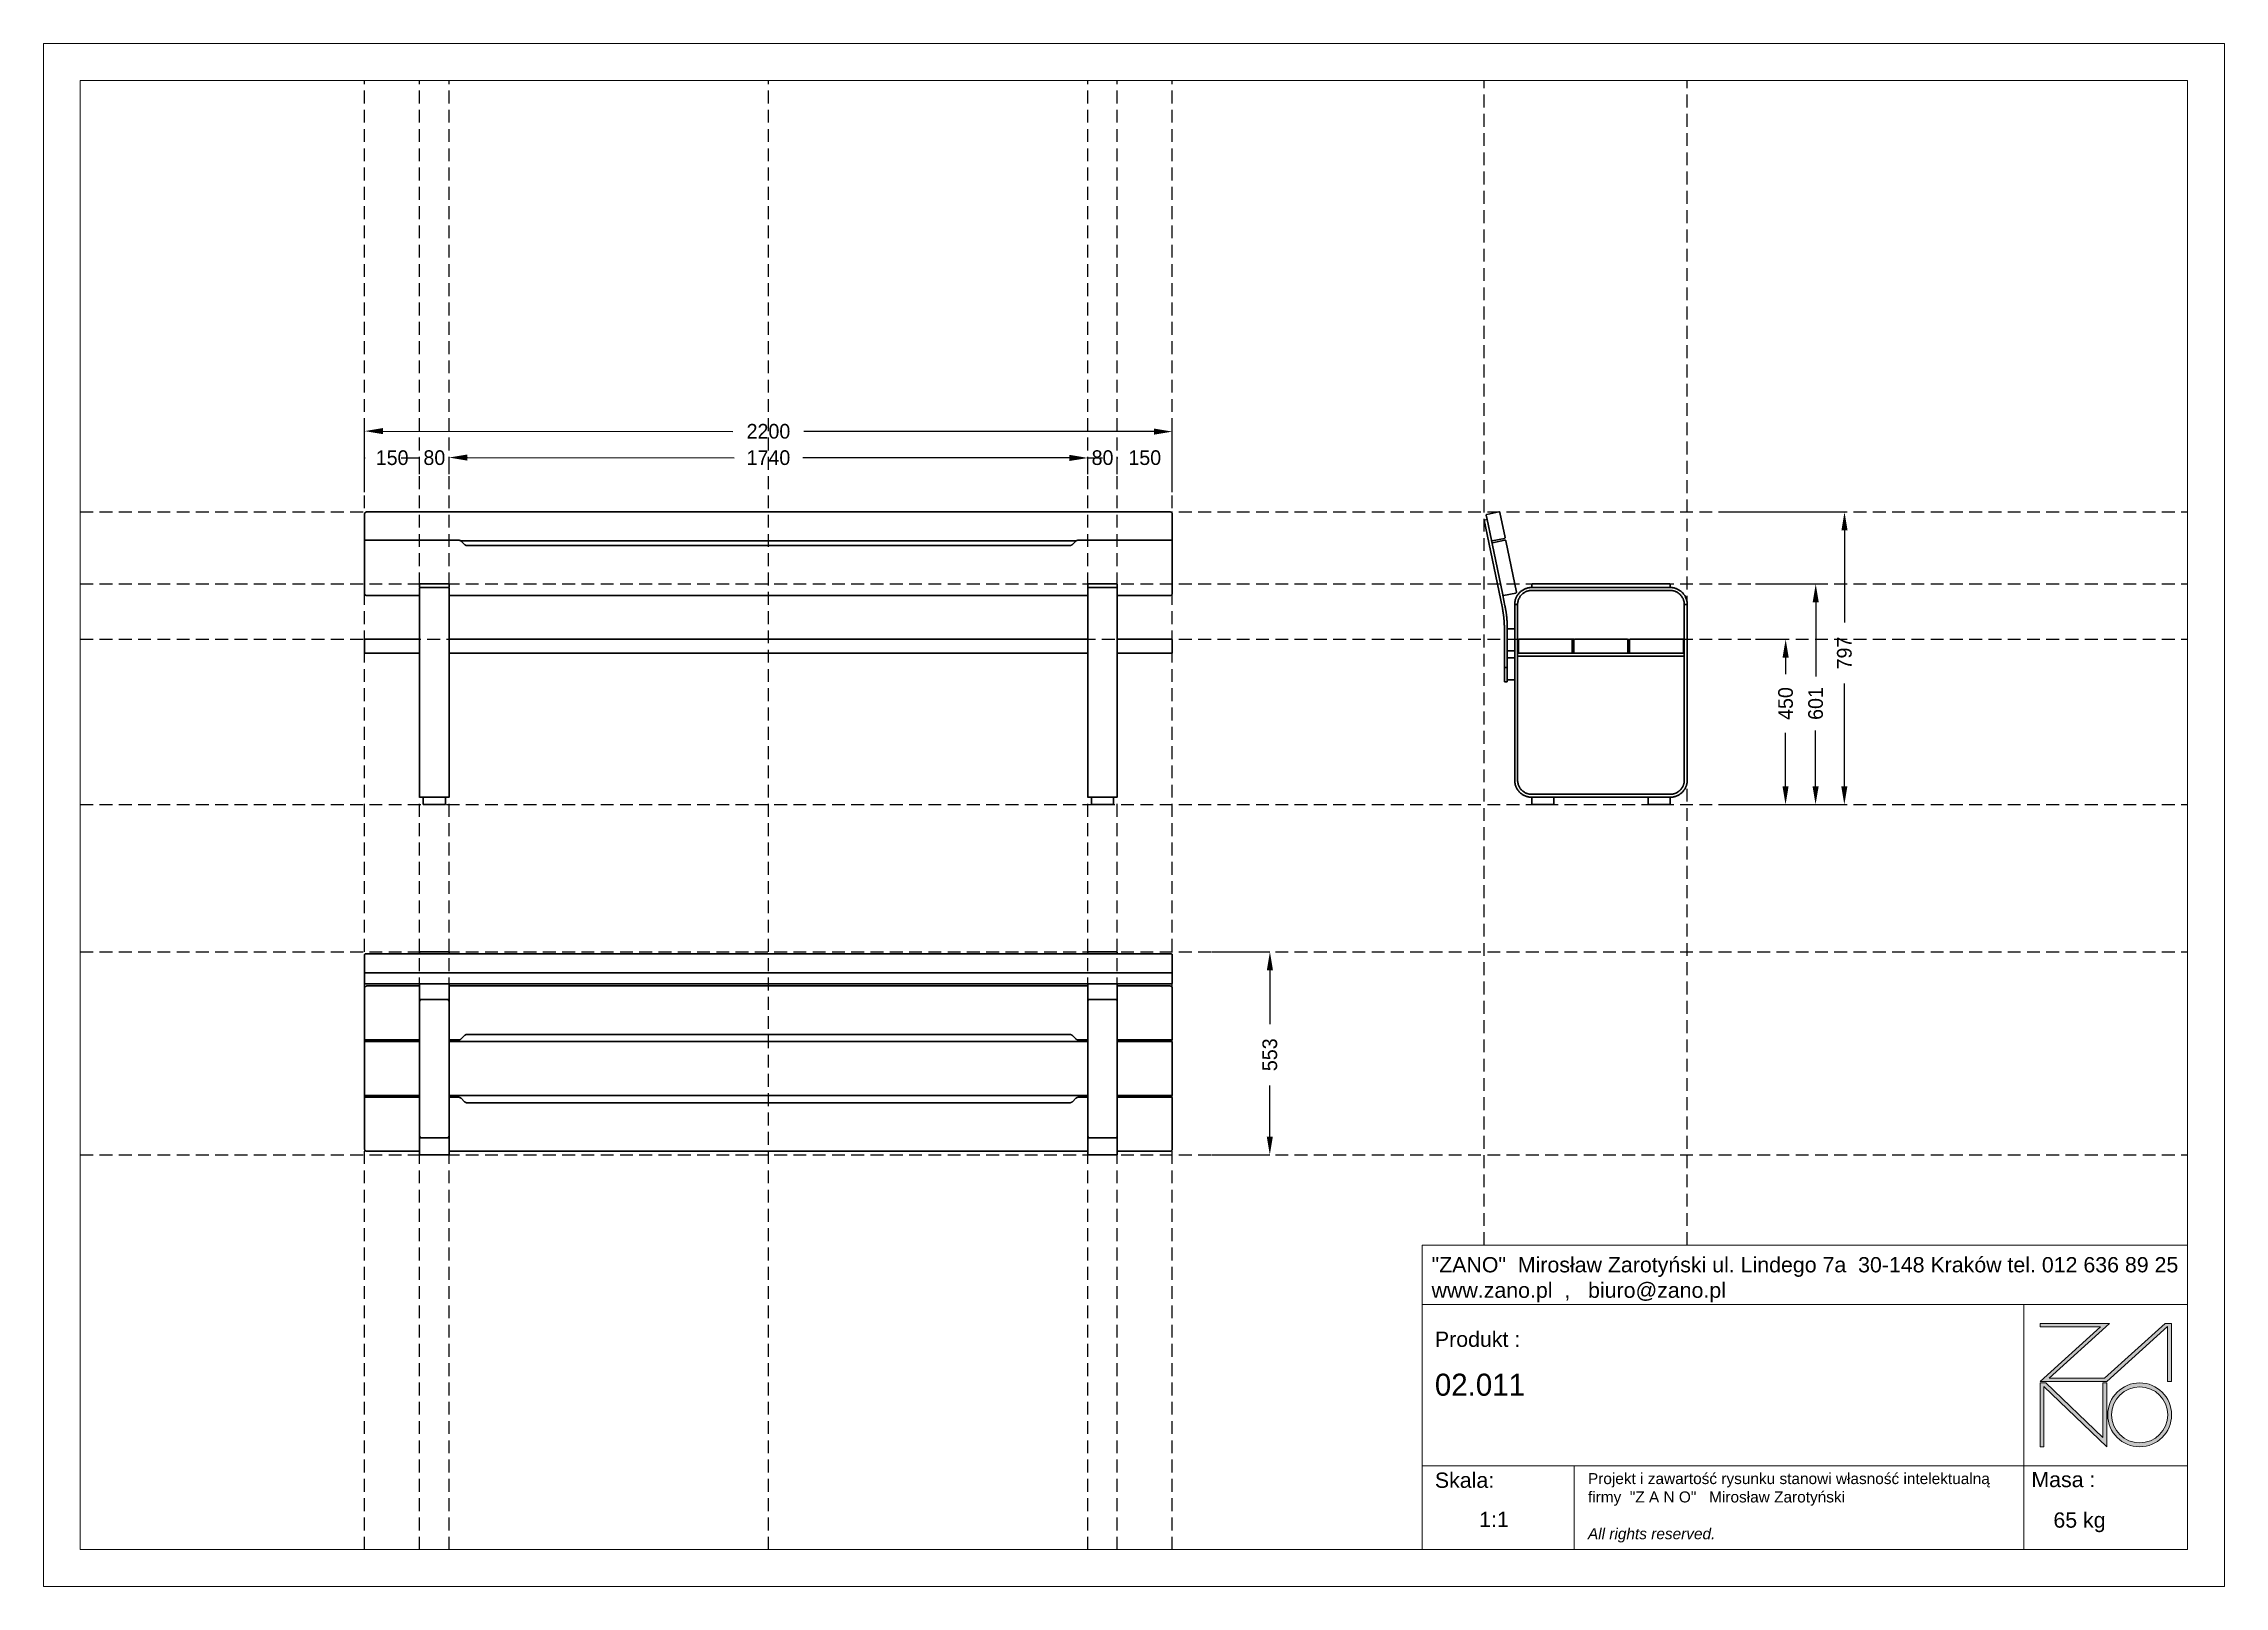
# Model space of a CAD drawing. Header units: millimetres. Extents: x 462 to 6402, y 441 to 4641.
import ezdxf

# ---------------------------------------------------------------- set-up
doc = ezdxf.new("R2010")
doc.units = ezdxf.units.MM
doc.header["$PDSIZE"] = -1
doc.linetypes.add('KRESKOWA', pattern=[0.75, 0.5, -0.25])
doc.layers.get('0').update_dxf_attribs({"lineweight": 35})
for name, color, linetype in [('pomocnicza', 7, 'KRESKOWA'), ('tabelka', 7, 'Continuous'), ('wymiarowanie', 7, 'Continuous')]:
    doc.layers.add(name, color=color, linetype=linetype)
doc.dimstyles.get("Standard").update_dxf_attribs({"dimtxt": 0.18, "dimasz": 0.18, "dimexe": 0.18, "dimexo": 0.0625, "dimgap": 0.09, "dimtad": 0, "dimtih": 1, "dimtoh": 1, "dimdec": 4, "dimzin": 0, "dimdsep": 46, "dimtxsty": 'Standard', "dimcen": 0.09, "dimadec": 0, "dimazin": 0, "dimtfac": 1, "dimtdec": 4, "dimtofl": 0, "dimtmove": 0, "dimatfit": 3, "dimfxl": 1, "dimtolj": 1, "dimtzin": 0, "dimarcsym": 0})

msp = doc.modelspace()

# ---------------------------------------------------------------- blocks, each defined once
blk = doc.blocks.new('zano')
at = {"layer": 'Defpoints', "lineweight": 5}
for points in [[(6270.2, 3716.2), (6270.2, 3707.4), (6434.8, 3707.4), (6270.2, 3558.4), (6452.4, 3558.4), (6617.9, 3708.2), (6617.9, 3558.4), (6628.6, 3558.4), (6628.6, 3716.2), (6610.7, 3716.2), (6446.1, 3567.2), (6295.4, 3567.2), (6459.9, 3716.2), (6270.2, 3716.2), (6270.2, 3707.4)], [(6270.2, 3554.4), (6286.2, 3554.4), (6441.7, 3405.6), (6441.7, 3554.4), (6452.4, 3554.4), (6452.4, 3380.5), (6281, 3544.6), (6281, 3380.5), (6270.2, 3380.5)]]:
    blk.add_hatch(color=251, dxfattribs=at).paths.add_polyline_path(points)
h = blk.add_hatch(color=251, dxfattribs=at)
h.paths.add_polyline_path([(6454.7, 3467.4, 1), (6628.6, 3467.4, 1)])
h.paths.add_polyline_path([(6617.9, 3467.4, -1), (6465.4, 3467.4, -1)], flags=16)
at = {"layer": 'Defpoints', "color": 251, "lineweight": 5}
blk.add_lwpolyline([(6434.8, 3707.4), (6270.2, 3558.4), (6452.4, 3558.4), (6617.9, 3708.2), (6617.9, 3558.4), (6628.6, 3558.4), (6628.6, 3716.2), (6610.7, 3716.2), (6446.1, 3567.2), (6295.4, 3567.2), (6459.9, 3716.2), (6270.2, 3716.2), (6270.2, 3707.4), (6432.1, 3707.4)], dxfattribs=at)
for points in [[(6270.2, 3716.2), (6270.2, 3707.4), (6434.8, 3707.4), (6270.2, 3558.4), (6452.4, 3558.4), (6617.9, 3708.2), (6617.9, 3558.4), (6628.6, 3558.4), (6628.6, 3716.2), (6610.7, 3716.2), (6446.1, 3567.2), (6295.4, 3567.2), (6459.9, 3716.2), (6270.2, 3716.2), (6270.2, 3707.4)], [(6270.2, 3554.4), (6286.2, 3554.4), (6441.7, 3405.6), (6441.7, 3554.4), (6452.4, 3554.4), (6452.4, 3380.5), (6281, 3544.6), (6281, 3380.5), (6270.2, 3380.5)]]:
    blk.add_lwpolyline(points, close=True, dxfattribs=at)
for radius in [87, 76.3]:
    blk.add_circle((6541.7, 3467.4), radius, dxfattribs=at)
blk = doc.blocks.new('TABELA')
at = {"layer": 'tabelka', "lineweight": 5}
for p, q in [((4587.4, 3929.4), (6672.4, 3929.4)), ((4587.4, 3767.6), (4587.4, 3929.4)), ((4587.4, 3929.4), (6672.4, 3929.4)), ((6226.5, 3767.6), (6226.5, 3329)), ((4587.4, 3329), (6672.4, 3329)), ((5001.6, 3329), (5001.6, 3100.4)), ((6226.5, 3329), (6226.5, 3100.4))]:
    blk.add_line(p, q, dxfattribs=at)
blk.add_lwpolyline([(4587.4, 3767.6), (6672.4, 3767.6), (6672.4, 3100.4), (4587.4, 3100.4)], close=True, dxfattribs=at)
blk.add_blockref('zano', (0, 0))
at = {"layer": 'tabelka', "lineweight": 5, "attachment_point": 1}
for s, insert, char_height, width in [('{\\fArial|b0|i0|c238|p34;"ZANO"  Mirosław Zarotyński ul. Lindego 7a  30-148 Kraków tel. 012 636 89 25\\Pwww.zano.pl  ,   biuro@zano.pl}', (4613, 3896.9), 41.595, 2040.38), ('{\\fArial|b0|i0|c238|p34;Produkt : }', (4622, 3694.1), 41.595, 265.273), ('{\\fCentury Gothic|b0|i0|c238|p34;02.011}', (4622, 3579.5), 60, 849.376), ('{\\fArial|b0|i0|c238|p34;Skala: }', (4622, 3310.3), 41.595, 191.675), ('{\\fArial|b0|i0|c238|p34;Masa :}', (6246.7, 3312.2), 41.595, 200.457), ('{\\fArial|b0|i0|c238|p34;1:1}', (4742.5, 3203.5), 41.595, 42.482), ('{\\fArial|b0|i0|c238|p34;65 kg}', (6306.7, 3201.8), 41.595, 226.919)]:
    blk.add_mtext(s, dxfattribs=dict(at, insert=insert, char_height=char_height, width=width))
at = {"layer": 'tabelka', "color": 1, "lineweight": 5, "insert": (5038.9, 3308.9), "char_height": 30, "width": 1186.12, "attachment_point": 1}
blk.add_mtext('{\\fArial|b0|i0|c0|p34;Projekt i zawartość rysunku stanowi własność intelektualną firmy \\fArial|b0|i0|c238|p34; "Z A N O"   Mirosław Zarotyński\\fArial|b0|i1|c238|p34;\\P\\PAll rights reserved.}', dxfattribs=at)
blk = doc.blocks.new('*D26')
at = {"layer": 'Defpoints', "color": 0, "transparency": 16777216}
for p in [(3536.3, 3584.9), (1336.2, 3419.7), (3536.2, 3419.7)]:
    blk.add_point(p, dxfattribs=at)
at = {"layer": 'wymiarowanie', "color": 0, "lineweight": -2, "transparency": 16777216}
for p, q in [((1336.2, 3419.7), (1336.3, 3586.4)), ((1386.3, 3586.2), (2339.5, 3585.6)), ((3486.3, 3584.9), (2532.9, 3585.5)), ((3536.2, 3419.8), (3536.3, 3585.1))]:
    blk.add_line(p, q, dxfattribs=at)
at = {"layer": 'wymiarowanie', "color": 0, "transparency": 16777216}
for points in [[(1386.3, 3594.6), (1386.3, 3577.9), (1336.3, 3586.3)], [(3486.3, 3593.2), (3486.3, 3576.6), (3536.3, 3584.9)]]:
    blk.add_solid(points, dxfattribs=at)
at = {"layer": 'wymiarowanie', "color": 0, "lineweight": 40, "transparency": 16777216, "insert": (2436.2, 3585.6), "char_height": 30, "attachment_point": 5}
blk.add_mtext('\\A1;{\\H1.3333x;2200}', dxfattribs=at)
blk = doc.blocks.new('*D27')
at = {"layer": 'Defpoints', "color": 0, "transparency": 16777216}
for p in [(3386.2, 3513.8), (3306.2, 3469), (3386.2, 3469)]:
    blk.add_point(p, dxfattribs=at)
at = {"layer": 'wymiarowanie', "color": 0, "lineweight": -2, "transparency": 16777216}
for p, q in [((3306.2, 3469.1), (3306.2, 3514)), ((3306.2, 3513.9), (3346.2, 3513.8)), ((3386.2, 3469.1), (3386.2, 3514))]:
    blk.add_line(p, q, dxfattribs=at)
at = {"layer": 'wymiarowanie', "color": 0, "lineweight": 40, "transparency": 16777216, "insert": (3346.2, 3513.8), "char_height": 30, "attachment_point": 5}
blk.add_mtext('\\A1;{\\H1.3333x;80}', dxfattribs=at)
blk = doc.blocks.new('_None')
blk = doc.blocks.new('*D28')
at = {"layer": 'Defpoints', "color": 0, "transparency": 16777216}
for p in [(3536.2, 3513.7), (3386.2, 3469), (3536.2, 3469)]:
    blk.add_point(p, dxfattribs=at)
at = {"layer": 'wymiarowanie', "color": 0, "lineweight": -2, "transparency": 16777216}
for p, q in [((3386.2, 3469), (3386.2, 3514)), ((3386.2, 3513.8), (3387.9, 3513.8)), ((3536.2, 3513.7), (3534.5, 3513.7)), ((3536.2, 3469.1), (3536.2, 3513.9))]:
    blk.add_line(p, q, dxfattribs=at)
at = {"layer": 'wymiarowanie', "color": 0, "lineweight": 40, "transparency": 16777216, "insert": (3461.2, 3513.8), "char_height": 30, "attachment_point": 5}
blk.add_mtext('\\A1;{\\H1.3333x;150}', dxfattribs=at)
blk = doc.blocks.new('*D29')
at = {"layer": 'Defpoints', "color": 0, "transparency": 16777216}
for p in [(1486.2, 3513.7), (1336.2, 3468.9), (1486.2, 3469)]:
    blk.add_point(p, dxfattribs=at)
at = {"layer": 'wymiarowanie', "color": 0, "lineweight": -2, "transparency": 16777216}
for p, q in [((1336.2, 3469), (1336.2, 3513.9)), ((1336.2, 3513.8), (1337.9, 3513.8)), ((1486.2, 3513.7), (1484.6, 3513.7)), ((1486.2, 3469), (1486.2, 3513.8))]:
    blk.add_line(p, q, dxfattribs=at)
at = {"layer": 'wymiarowanie', "color": 0, "lineweight": 40, "transparency": 16777216, "insert": (1411.2, 3513.7), "char_height": 30, "attachment_point": 5}
blk.add_mtext('\\A1;{\\H1.3333x;150}', dxfattribs=at)
blk = doc.blocks.new('*D30')
at = {"layer": 'Defpoints', "color": 0, "transparency": 16777216}
for p in [(1566.2, 3513.7), (1486.2, 3469), (1566.2, 3469)]:
    blk.add_point(p, dxfattribs=at)
at = {"layer": 'wymiarowanie', "color": 0, "lineweight": -2, "transparency": 16777216}
for p, q in [((1436.2, 3513.8), (1486.2, 3513.8)), ((1486.2, 3469), (1486.2, 3514)), ((1566.2, 3469), (1566.2, 3513.9))]:
    blk.add_line(p, q, dxfattribs=at)
at = {"layer": 'wymiarowanie', "color": 0, "lineweight": 40, "transparency": 16777216, "insert": (1526.2, 3513.8), "char_height": 30, "attachment_point": 5}
blk.add_mtext('\\A1;{\\H1.3333x;80}', dxfattribs=at)
blk = doc.blocks.new('*D31')
at = {"layer": 'Defpoints', "color": 0, "transparency": 16777216}
for p in [(3306.2, 3513.2), (1566.2, 3469), (3306.2, 3469.1)]:
    blk.add_point(p, dxfattribs=at)
at = {"layer": 'wymiarowanie', "color": 0, "lineweight": -2, "transparency": 16777216}
for p, q in [((1566.2, 3469), (1566.2, 3514.5)), ((1616.2, 3514.3), (2342.9, 3513.8)), ((3256.2, 3513.3), (2529.5, 3513.7)), ((3306.2, 3469.1), (3306.2, 3513.4))]:
    blk.add_line(p, q, dxfattribs=at)
at = {"layer": 'wymiarowanie', "color": 0, "transparency": 16777216}
for points in [[(1616.2, 3522.6), (1616.2, 3506), (1566.2, 3514.3)], [(3256.2, 3521.6), (3256.2, 3504.9), (3306.2, 3513.2)]]:
    blk.add_solid(points, dxfattribs=at)
at = {"layer": 'wymiarowanie', "color": 0, "lineweight": 40, "transparency": 16777216, "insert": (2436.2, 3513.8), "char_height": 30, "attachment_point": 5}
blk.add_mtext('\\A1;{\\H1.3333x;1740}', dxfattribs=at)
blk = doc.blocks.new('*D32')
at = {"layer": 'Defpoints', "color": 0, "transparency": 16777216}
for p in [(3643.7, 2168.7), (3643.7, 1615.8), (3801.8, 1615.7)]:
    blk.add_point(p, dxfattribs=at)
at = {"layer": 'wymiarowanie', "color": 0, "lineweight": -2, "transparency": 16777216}
for p, q in [((3643.7, 2168.7), (3802.3, 2168.6)), ((3802.1, 2118.6), (3802, 1971.7)), ((3801.8, 1665.7), (3801.9, 1805.1)), ((3643.7, 1615.8), (3802, 1615.7))]:
    blk.add_line(p, q, dxfattribs=at)
at = {"layer": 'wymiarowanie', "color": 0, "transparency": 16777216}
for points in [[(3793.8, 2118.6), (3810.4, 2118.6), (3802.1, 2168.6)], [(3793.5, 1665.7), (3810.2, 1665.7), (3801.8, 1615.7)]]:
    blk.add_solid(points, dxfattribs=at)
at = {"layer": 'wymiarowanie', "color": 0, "lineweight": 40, "transparency": 16777216, "insert": (3802, 1888.4), "char_height": 30, "attachment_point": 5, "rotation": 90}
blk.add_mtext('\\A1;{\\H1.3333x;553}', dxfattribs=at)
blk = doc.blocks.new('*D33')
at = {"layer": 'Defpoints', "color": 0, "transparency": 16777216}
for p in [(5124.8, 3170.5), (5206.6, 2569.5), (5288.4, 2569.5)]:
    blk.add_point(p, dxfattribs=at)
at = {"layer": 'wymiarowanie', "color": 0, "lineweight": -2, "transparency": 16777216}
for p, q in [((5124.8, 3170.5), (5289, 3170.4)), ((5288.8, 3120.4), (5288.7, 2918)), ((5288.5, 2619.5), (5288.6, 2771.4)), ((5206.7, 2569.5), (5288.6, 2569.5))]:
    blk.add_line(p, q, dxfattribs=at)
at = {"layer": 'wymiarowanie', "color": 0, "transparency": 16777216}
for points in [[(5280.5, 3120.4), (5297.1, 3120.4), (5288.8, 3170.4)], [(5280.1, 2619.5), (5296.8, 2619.4), (5288.4, 2569.5)]]:
    blk.add_solid(points, dxfattribs=at)
at = {"layer": 'wymiarowanie', "color": 0, "lineweight": 40, "transparency": 16777216, "insert": (5288.6, 2844.7), "char_height": 30, "attachment_point": 5, "rotation": 90}
blk.add_mtext('\\A1;{\\H1.3333x;601}', dxfattribs=at)
blk = doc.blocks.new('*D34')
at = {"layer": 'Defpoints', "color": 0, "transparency": 16777216}
for p in [(5046.3, 3366.3), (5046.3, 2569.5), (5366.7, 2569.3)]:
    blk.add_point(p, dxfattribs=at)
at = {"layer": 'wymiarowanie', "color": 0, "lineweight": -2, "transparency": 16777216}
for p, q in [((5046.4, 3366.3), (5367.4, 3366.1)), ((5367.2, 3316.1), (5367, 3065.4)), ((5366.8, 2619.3), (5366.9, 2898.7)), ((5046.4, 2569.5), (5366.9, 2569.3))]:
    blk.add_line(p, q, dxfattribs=at)
at = {"layer": 'wymiarowanie', "color": 0, "transparency": 16777216}
for points in [[(5358.9, 3316.1), (5375.5, 3316.1), (5367.2, 3366.1)], [(5358.4, 2619.3), (5375.1, 2619.3), (5366.7, 2569.3)]]:
    blk.add_solid(points, dxfattribs=at)
at = {"layer": 'wymiarowanie', "color": 0, "lineweight": 40, "transparency": 16777216, "insert": (5367, 2982.1), "char_height": 30, "attachment_point": 5, "rotation": 90}
blk.add_mtext('\\A1;{\\H1.3333x;797}', dxfattribs=at)
blk = doc.blocks.new('*D35')
at = {"layer": 'Defpoints', "color": 0, "transparency": 16777216}
for p in [(5124.8, 3019.5), (5124.8, 2569.4), (5206.6, 2569.4)]:
    blk.add_point(p, dxfattribs=at)
at = {"layer": 'wymiarowanie', "color": 0, "lineweight": -2, "transparency": 16777216}
for p, q in [((5124.8, 3019.5), (5207, 3019.5)), ((5206.8, 2969.5), (5206.8, 2924.6)), ((5206.6, 2619.4), (5206.7, 2764.6)), ((5124.8, 2569.4), (5206.8, 2569.4))]:
    blk.add_line(p, q, dxfattribs=at)
at = {"layer": 'wymiarowanie', "color": 0, "transparency": 16777216}
for points in [[(5198.5, 2969.5), (5215.2, 2969.4), (5206.9, 3019.5)], [(5198.3, 2619.4), (5214.9, 2619.3), (5206.6, 2569.4)]]:
    blk.add_solid(points, dxfattribs=at)
at = {"layer": 'wymiarowanie', "color": 0, "lineweight": 40, "transparency": 16777216, "insert": (5206.8, 2844.6), "char_height": 30, "attachment_point": 5, "rotation": 90}
blk.add_mtext('\\A1;{\\H1.3333x;450}', dxfattribs=at)

# ---------------------------------------------------------------- dimensions: what is measured, and where the dimension line sits
at = {"layer": 'wymiarowanie', "color": 0, "lineweight": 40}
for base, p1, p2, override, picture, middle in [((3536.3, 3584.9), (1336.2, 3419.7), (3536.2, 3419.7), {"dimtxt": 30, "dimasz": 50, "dimgap": 30, "dimdec": 0}, '*D26', (2436.2, 3585.6)), ((1486.2, 3513.7), (1336.2, 3468.9), (1486.2, 3469), {"dimtxt": 30, "dimasz": 50, "dimgap": 30, "dimdec": 0, "dimblk1": 'None', "dimblk2": 'None', "dimsah": 1}, '*D29', (1411.2, 3513.7)), ((1566.2, 3513.7), (1486.2, 3469), (1566.2, 3469), {"dimtxt": 30, "dimasz": 50, "dimgap": 30, "dimdec": 0, "dimblk1": 'None', "dimsah": 1, "dimsd2": 1}, '*D30', (1526.2, 3513.8)), ((3306.2, 3513.2), (1566.2, 3469), (3306.2, 3469.1), {"dimtxt": 30, "dimasz": 50, "dimgap": 30, "dimdec": 0}, '*D31', (2436.2, 3513.8)), ((3386.2, 3513.8), (3306.2, 3469), (3386.2, 3469), {"dimtxt": 30, "dimasz": 50, "dimgap": 30, "dimdec": 0, "dimblk1": 'None', "dimblk2": 'None', "dimsah": 1, "dimsd2": 1}, '*D27', (3346.2, 3513.8)), ((3536.2, 3513.7), (3386.2, 3469), (3536.2, 3469), {"dimtxt": 30, "dimasz": 50, "dimgap": 30, "dimdec": 0, "dimblk1": 'None', "dimblk2": 'None', "dimsah": 1}, '*D28', (3461.2, 3513.8))]:
    dim = msp.add_linear_dim(base=base, p1=p1, p2=p2, angle=179.96407, text='{\\H1.3333x;<>}', dimstyle='Standard', override=override, dxfattribs=at)
    dim.commit()
    dim.dimension.update_dxf_attribs({"geometry": picture, "text_midpoint": middle, "dimtype": 160})
for base, p1, p2, picture, middle in [((5366.7, 2569.3), (5046.3, 3366.3), (5046.3, 2569.5), '*D34', (5367, 2982.1)), ((5288.4, 2569.5), (5124.8, 3170.5), (5206.6, 2569.5), '*D33', (5288.6, 2844.7)), ((5206.6, 2569.4), (5124.8, 3019.5), (5124.8, 2569.4), '*D35', (5206.8, 2844.6)), ((3801.8, 1615.7), (3643.7, 2168.7), (3643.7, 1615.8), '*D32', (3802, 1888.4))]:
    dim = msp.add_linear_dim(base=base, p1=p1, p2=p2, angle=89.96407, text='{\\H1.3333x;<>}', dimstyle='Standard', override={"dimtxt": 30, "dimasz": 50, "dimgap": 30, "dimdec": 0}, dxfattribs=at)
    dim.commit()
    dim.dimension.update_dxf_attribs({"geometry": picture, "text_midpoint": middle, "dimtype": 160, "text_rotation": 90})

# ---------------------------------------------------------------- linework, layer by layer
for p, q in [((1336.3, 3361.6), (1336.2, 3361)), ((1336.2, 3361), (1336.2, 3360.4)), ((1336.2, 3360.4), (1336.2, 3289.4)), ((1336.5, 3362.2), (1336.3, 3361.6)), ((1336.7, 3362.8), (1336.5, 3362.2)), ((1336.7, 3362.9), (1337, 3363.4)), ((1336.7, 3362.9), (1336.7, 3362.8)), ((1337, 3363.4), (1337.4, 3363.9)), ((1337.4, 3363.9), (1337.7, 3364.4)), ((1337.7, 3364.4), (1338.2, 3364.8)), ((1338.2, 3364.8), (1338.7, 3365.2)), ((1338.7, 3365.2), (1339.2, 3365.5)), ((1339.2, 3365.5), (1339.8, 3365.8)), ((1339.8, 3365.8), (1340.3, 3366)), ((1340.3, 3366), (1340.9, 3366.2)), ((1340.9, 3366.2), (1341.6, 3366.3)), ((1341.6, 3366.3), (1342.2, 3366.3)), ((3530.2, 3366.3), (1342.2, 3366.3)), ((3530.2, 3366.3), (3530.8, 3366.3)), ((3530.8, 3366.3), (3531.4, 3366.2)), ((3531.4, 3366.2), (3532, 3366)), ((3532, 3366), (3532.6, 3365.8)), ((3532.6, 3365.8), (3533.2, 3365.5)), ((3533.2, 3365.5), (3533.7, 3365.2)), ((3533.7, 3365.2), (3534.2, 3364.8)), ((3534.2, 3364.8), (3534.6, 3364.4)), ((3534.6, 3364.4), (3535, 3363.9)), ((3535, 3363.9), (3535.4, 3363.4)), ((3535.4, 3363.4), (3535.6, 3362.9)), ((3535.6, 3362.9), (3535.7, 3362.8)), ((3535.9, 3362.2), (3535.7, 3362.8)), ((3536.1, 3361.6), (3535.9, 3362.2)), ((3536.2, 3361), (3536.1, 3361.6)), ((3536.2, 3360.4), (3536.2, 3361)), ((3536.2, 3289.4), (3536.2, 3360.4)), ((4393.6, 3345.5), (4385.8, 3343.9)), ((4385.8, 3343.9), (4434.5, 3108.7)), ((4391.3, 3358.2), (4391.2, 3357.9)), ((4391.2, 3357.9), (4391.2, 3357.6)), ((4391.2, 3357.6), (4391.2, 3357.3)), ((4391.2, 3357.3), (4391.2, 3357)), ((4393.6, 3345.5), (4391.2, 3357)), ((4391.5, 3358.5), (4391.3, 3358.2)), ((4391.7, 3358.8), (4391.5, 3358.5)), ((4391.9, 3359), (4391.7, 3358.8)), ((4392.2, 3359.2), (4391.9, 3359)), ((4392.4, 3359.3), (4392.2, 3359.2)), ((4392.7, 3359.4), (4392.4, 3359.3)), ((4392.7, 3359.4), (4426, 3366.3)), ((4405.3, 3289), (4393.6, 3345.5)), ((4426, 3366.3), (4426.4, 3366.3)), ((4426.4, 3366.3), (4426.7, 3366.3)), ((4426.7, 3366.3), (4427, 3366.3)), ((4427, 3366.3), (4427.3, 3366.2)), ((4427.3, 3366.2), (4427.5, 3366)), ((4427.5, 3366), (4427.8, 3365.8)), ((4427.8, 3365.8), (4428, 3365.6)), ((4428, 3365.6), (4428.2, 3365.3)), ((4428.2, 3365.3), (4428.3, 3365)), ((4428.3, 3365), (4428.4, 3364.7)), ((4442.5, 3296.7), (4428.4, 3364.7)), ((1336.2, 3289.1), (1336.2, 3289.4)), ((1336.3, 3288.8), (1336.2, 3289.1)), ((1336.3, 3288.1), (1336.2, 3287.8)), ((1336.2, 3287.8), (1336.2, 3287.5)), ((1336.2, 3144.5), (1336.2, 3287.5)), ((1336.4, 3288.5), (1336.3, 3288.8)), ((1336.4, 3288.4), (1336.3, 3288.1)), ((1336.6, 3288.6), (1336.4, 3288.4)), ((1336.4, 3288.4), (1336.4, 3288.5)), ((1336.4, 3288.4), (1336.4, 3288.4)), ((1336.6, 3288.2), (1336.4, 3288.4)), ((1336.8, 3288.9), (1336.6, 3288.6)), ((1336.7, 3288.1), (1336.6, 3288.2)), ((1337, 3289.1), (1336.8, 3288.9)), ((1337, 3287.8), (1336.8, 3288)), ((1337.3, 3289.2), (1337, 3289.1)), ((1337.3, 3287.6), (1337, 3287.8)), ((1337.6, 3289.4), (1337.3, 3289.2)), ((1337.9, 3289.4), (1337.6, 3289.4)), ((1337.9, 3287.4), (1337.6, 3287.5)), ((1338.2, 3289.5), (1337.9, 3289.4)), ((1592.2, 3289.5), (1338.2, 3289.5)), ((1592.6, 3289.4), (1592.2, 3289.5)), ((1593.1, 3289.4), (1592.6, 3289.4)), ((1593.6, 3289.3), (1593.1, 3289.4)), ((1594.1, 3289.2), (1593.6, 3289.3)), ((1594.6, 3289.1), (1594.1, 3289.2)), ((1595.1, 3288.9), (1594.6, 3289.1)), ((1595.6, 3288.8), (1595.1, 3288.9)), ((1596.1, 3288.5), (1595.6, 3288.8)), ((1596.6, 3288.3), (1596.1, 3288.5)), ((1597.1, 3288.1), (1596.6, 3288.3)), ((1597.5, 3287.8), (1597.1, 3288.1)), ((1597.9, 3287.6), (1597.5, 3287.8)), ((1598.2, 3287.4), (1597.9, 3287.6)), ((1598.3, 3287.3), (1598.2, 3287.4)), ((3274.2, 3287.4), (1598.2, 3287.4)), ((1598.7, 3287), (1598.3, 3287.3)), ((1598.7, 3287), (1599, 3286.7)), ((1599, 3286.7), (1608.3, 3277.6)), ((1608.3, 3277.6), (1608.7, 3277.3)), ((1608.7, 3277.3), (1609, 3277)), ((1609, 3277), (1609.4, 3276.7)), ((1609.4, 3276.7), (1609.8, 3276.4)), ((1609.8, 3276.4), (1610.3, 3276.2)), ((1610.3, 3276.2), (1610.8, 3275.9)), ((1610.8, 3275.9), (1611.3, 3275.7)), ((1611.3, 3275.7), (1611.8, 3275.5)), ((1611.8, 3275.5), (1612.3, 3275.3)), ((1612.3, 3275.3), (1612.8, 3275.1)), ((1612.8, 3275.1), (1613.3, 3275)), ((1613.3, 3275), (1613.8, 3274.9)), ((1613.8, 3274.9), (1614.3, 3274.8)), ((1614.3, 3274.8), (1614.8, 3274.8)), ((1614.8, 3274.8), (1615.2, 3274.8)), ((1615.2, 3274.8), (3257.2, 3274.8)), ((3257.2, 3274.8), (3257.6, 3274.8)), ((3257.6, 3274.8), (3258.1, 3274.8)), ((3258.1, 3274.8), (3258.6, 3274.9)), ((3258.6, 3274.9), (3259.1, 3275)), ((3259.1, 3275), (3259.6, 3275.1)), ((3259.6, 3275.1), (3260.1, 3275.3)), ((3260.1, 3275.3), (3260.6, 3275.5)), ((3260.6, 3275.5), (3261.1, 3275.7)), ((3261.1, 3275.7), (3261.6, 3275.9)), ((3261.6, 3275.9), (3262.1, 3276.2)), ((3262.1, 3276.2), (3262.5, 3276.4)), ((3262.5, 3276.4), (3263, 3276.7)), ((3263, 3276.7), (3263.4, 3277)), ((3263.4, 3277), (3263.7, 3277.3)), ((3264, 3277.6), (3263.7, 3277.3)), ((3273.4, 3286.7), (3264, 3277.6)), ((3273.7, 3287), (3273.4, 3286.7)), ((3274, 3287.3), (3273.7, 3287)), ((3274.2, 3287.4), (3274, 3287.3)), ((3274.4, 3287.6), (3274.2, 3287.4)), ((3274.9, 3287.8), (3274.4, 3287.6)), ((3275.3, 3288.1), (3274.9, 3287.8)), ((3275.8, 3288.3), (3275.3, 3288.1)), ((3276.3, 3288.5), (3275.8, 3288.3)), ((3276.8, 3288.8), (3276.3, 3288.5)), ((3277.3, 3288.9), (3276.8, 3288.8)), ((3277.8, 3289.1), (3277.3, 3288.9)), ((3278.3, 3289.2), (3277.8, 3289.1)), ((3278.8, 3289.3), (3278.3, 3289.2)), ((3279.3, 3289.4), (3278.8, 3289.3)), ((3279.8, 3289.4), (3279.3, 3289.4)), ((3280.2, 3289.5), (3279.8, 3289.4)), ((3534.2, 3289.5), (3280.2, 3289.5)), ((3534.2, 3289.5), (3534.5, 3289.4)), ((3534.5, 3289.4), (3534.8, 3289.4)), ((3534.5, 3287.4), (3534.8, 3287.5)), ((3534.8, 3289.4), (3535.1, 3289.2)), ((3535.1, 3289.2), (3535.4, 3289.1)), ((3535.1, 3287.6), (3535.4, 3287.8)), ((3535.4, 3289.1), (3535.6, 3288.9)), ((3535.4, 3287.8), (3535.6, 3288)), ((3535.6, 3288.9), (3535.8, 3288.6)), ((3535.7, 3288.1), (3535.8, 3288.2)), ((3535.8, 3288.6), (3535.9, 3288.4)), ((3535.8, 3288.2), (3535.9, 3288.4)), ((3535.9, 3288.4), (3536, 3288.5)), ((3535.9, 3288.4), (3536, 3288.4)), ((3536, 3288.5), (3536.1, 3288.8)), ((3536, 3288.4), (3536.1, 3288.1)), ((3536.1, 3288.8), (3536.2, 3289.1)), ((3536.1, 3288.1), (3536.2, 3287.8)), ((3536.2, 3289.1), (3536.2, 3289.4)), ((3536.2, 3287.8), (3536.2, 3287.5)), ((3536.2, 3287.5), (3536.2, 3144.5)), ((4405.4, 3288.7), (4405.3, 3289)), ((4405.4, 3288.7), (4405.5, 3288.4)), ((4407.1, 3280.5), (4405.4, 3288.7)), ((4405.5, 3288.4), (4405.7, 3288.1)), ((4405.7, 3288.1), (4405.9, 3287.9)), ((4405.9, 3287.9), (4406.2, 3287.7)), ((4406.2, 3287.7), (4406.4, 3287.5)), ((4406.4, 3287.5), (4406.7, 3287.4)), ((4406.7, 3287.4), (4407.1, 3287.4)), ((4407.1, 3287.4), (4407.4, 3287.4)), ((4407.2, 3281.1), (4407.1, 3280.8)), ((4407.1, 3280.8), (4407.1, 3280.5)), ((4407.1, 3280.5), (4407.1, 3280.2)), ((4436.2, 3140.2), (4407.1, 3280.2)), ((4407.3, 3281.4), (4407.2, 3281.1)), ((4407.4, 3281.7), (4407.3, 3281.4)), ((4407.7, 3287.4), (4407.4, 3287.4)), ((4407.6, 3281.9), (4407.4, 3281.7)), ((4407.8, 3282.1), (4407.6, 3281.9)), ((4407.7, 3287.4), (4441, 3294.3)), ((4408.1, 3282.3), (4407.8, 3282.1)), ((4408.4, 3282.4), (4408.1, 3282.3)), ((4408.7, 3282.5), (4408.4, 3282.4)), ((4408.7, 3282.5), (4442, 3289.4)), ((4441.3, 3294.4), (4441, 3294.3)), ((4441.6, 3294.5), (4441.3, 3294.4)), ((4441.8, 3294.7), (4441.6, 3294.5)), ((4442, 3294.9), (4441.8, 3294.7)), ((4442.2, 3295.2), (4442, 3294.9)), ((4442, 3289.4), (4442.3, 3289.5)), ((4442.4, 3295.5), (4442.2, 3295.2)), ((4442.3, 3289.5), (4442.6, 3289.5)), ((4442.5, 3295.7), (4442.4, 3295.5)), ((4442.5, 3296.7), (4442.6, 3296.4)), ((4442.6, 3296.1), (4442.5, 3295.7)), ((4442.6, 3296.4), (4442.6, 3296.1)), ((4442.6, 3289.5), (4442.9, 3289.4)), ((4443.2, 3289.3), (4442.9, 3289.4)), ((4443.2, 3289.3), (4443.5, 3289.1)), ((4443.5, 3289.1), (4443.7, 3288.9)), ((4443.7, 3288.9), (4444, 3288.7)), ((4444.1, 3288.5), (4444, 3288.7)), ((4444.1, 3288.5), (4444.3, 3288.2)), ((4444.3, 3288.2), (4444.4, 3287.9)), ((4473.4, 3147.9), (4444.4, 3287.9)), ((1486.3, 3169.1), (1486.2, 3168.8)), ((1486.2, 3168.5), (1486.2, 3168.8)), ((1486.2, 3162.5), (1486.2, 3168.5)), ((1486.2, 3162.2), (1486.2, 3162.5)), ((1486.2, 3162.2), (1486.3, 3161.9)), ((1486.2, 3160.5), (1487.9, 3160.5)), ((1486.2, 3160.5), (1486.2, 3138.5)), ((1486.4, 3169.4), (1486.3, 3169.1)), ((1486.3, 3161.9), (1486.4, 3161.6)), ((1486.4, 3169.4), (1486.6, 3169.7)), ((1486.4, 3161.6), (1486.6, 3161.3)), ((1486.6, 3169.7), (1486.8, 3169.9)), ((1486.8, 3161.1), (1486.6, 3161.3)), ((1487, 3170.1), (1486.8, 3169.9)), ((1487, 3160.9), (1486.8, 3161.1)), ((1487.3, 3170.3), (1487, 3170.1)), ((1487, 3160.9), (1487.3, 3160.7)), ((1487.3, 3170.3), (1487.6, 3170.4)), ((1487.6, 3160.6), (1487.3, 3160.7)), ((1487.9, 3170.5), (1487.6, 3170.4)), ((1487.9, 3160.5), (1487.6, 3160.6)), ((1487.9, 3170.5), (1488.2, 3170.5)), ((1488.2, 3160.5), (1487.9, 3160.5)), ((1488.2, 3170.5), (1564.2, 3170.5)), ((1564.2, 3160.5), (1488.2, 3160.5)), ((1564.2, 3170.5), (1564.5, 3170.5)), ((1564.2, 3160.5), (1564.5, 3160.5)), ((1564.5, 3170.5), (1564.8, 3170.4)), ((1564.5, 3160.5), (1564.8, 3160.6)), ((1564.5, 3160.5), (1566.2, 3160.5)), ((1564.8, 3170.4), (1565.1, 3170.3)), ((1565.1, 3160.7), (1564.8, 3160.6)), ((1565.1, 3170.3), (1565.4, 3170.1)), ((1565.4, 3160.9), (1565.1, 3160.7)), ((1565.4, 3170.1), (1565.6, 3169.9)), ((1565.4, 3160.9), (1565.6, 3161.1)), ((1565.6, 3169.9), (1565.8, 3169.7)), ((1565.6, 3161.1), (1565.8, 3161.3)), ((1565.8, 3169.7), (1566, 3169.4)), ((1565.8, 3161.3), (1566, 3161.6)), ((1566, 3169.4), (1566.1, 3169.1)), ((1566, 3161.6), (1566.1, 3161.9)), ((1566.1, 3169.1), (1566.2, 3168.8)), ((1566.2, 3162.2), (1566.1, 3161.9)), ((1566.2, 3168.5), (1566.2, 3168.8)), ((1566.2, 3162.5), (1566.2, 3168.5)), ((1566.2, 3162.2), (1566.2, 3162.5)), ((1566.2, 3160.5), (1566.2, 3138.5)), ((3306.3, 3169.1), (3306.2, 3168.8)), ((3306.2, 3168.5), (3306.2, 3168.8)), ((3306.2, 3162.5), (3306.2, 3168.5)), ((3306.2, 3162.2), (3306.2, 3162.5)), ((3306.2, 3162.2), (3306.3, 3161.9)), ((3307.9, 3160.5), (3306.2, 3160.5)), ((3306.2, 3160.5), (3306.2, 3138.5)), ((3306.4, 3169.4), (3306.3, 3169.1)), ((3306.3, 3161.9), (3306.4, 3161.6)), ((3306.4, 3169.4), (3306.6, 3169.7)), ((3306.4, 3161.6), (3306.6, 3161.3)), ((3306.6, 3169.7), (3306.8, 3169.9)), ((3306.8, 3161.1), (3306.6, 3161.3)), ((3307, 3170.1), (3306.8, 3169.9)), ((3307, 3160.9), (3306.8, 3161.1)), ((3307.3, 3170.3), (3307, 3170.1)), ((3307, 3160.9), (3307.3, 3160.7)), ((3307.3, 3170.3), (3307.6, 3170.4)), ((3307.6, 3160.6), (3307.3, 3160.7)), ((3307.9, 3170.5), (3307.6, 3170.4)), ((3307.9, 3160.5), (3307.6, 3160.6)), ((3307.9, 3170.5), (3308.2, 3170.5)), ((3308.2, 3160.5), (3307.9, 3160.5)), ((3308.2, 3170.5), (3384.2, 3170.5)), ((3384.2, 3160.5), (3308.2, 3160.5)), ((3384.2, 3170.5), (3384.5, 3170.5)), ((3384.2, 3160.5), (3384.5, 3160.5)), ((3384.5, 3170.5), (3384.8, 3170.4)), ((3384.5, 3160.5), (3384.8, 3160.6)), ((3386.2, 3160.5), (3384.5, 3160.5)), ((3384.8, 3170.4), (3385.1, 3170.3)), ((3385.1, 3160.7), (3384.8, 3160.6)), ((3385.1, 3170.3), (3385.4, 3170.1)), ((3385.4, 3160.9), (3385.1, 3160.7)), ((3385.4, 3170.1), (3385.6, 3169.9)), ((3385.4, 3160.9), (3385.6, 3161.1)), ((3385.6, 3169.9), (3385.8, 3169.7)), ((3385.6, 3161.1), (3385.8, 3161.3)), ((3385.8, 3169.7), (3386, 3169.4)), ((3385.8, 3161.3), (3386, 3161.6)), ((3386, 3169.4), (3386.1, 3169.1)), ((3386, 3161.6), (3386.1, 3161.9)), ((3386.1, 3169.1), (3386.2, 3168.8)), ((3386.2, 3162.2), (3386.1, 3161.9)), ((3386.2, 3168.5), (3386.2, 3168.8)), ((3386.2, 3162.5), (3386.2, 3168.5)), ((3386.2, 3162.2), (3386.2, 3162.5)), ((3386.2, 3138.5), (3386.2, 3160.5)), ((4483.7, 3148.2), (4485.1, 3149.4)), ((4485.1, 3149.4), (4486.5, 3150.5)), ((4486.5, 3150.5), (4487.9, 3151.6)), ((4487.9, 3151.6), (4489.4, 3152.7)), ((4489.4, 3152.7), (4491, 3153.7)), ((4491, 3153.7), (4492.6, 3154.6)), ((4492.6, 3154.6), (4494.2, 3155.4)), ((4494.2, 3155.4), (4495.8, 3156.2)), ((4495.8, 3156.2), (4497.5, 3157)), ((4497.8, 3148.3), (4496.5, 3147.6)), ((4497.5, 3157), (4499.2, 3157.6)), ((4499.2, 3149), (4497.8, 3148.3)), ((4499.2, 3157.6), (4500.9, 3158.2)), ((4500.5, 3149.6), (4499.2, 3149)), ((4501.9, 3150.1), (4500.5, 3149.6)), ((4500.9, 3158.2), (4502.6, 3158.8)), ((4503.4, 3150.6), (4501.9, 3150.1)), ((4502.6, 3158.8), (4504.4, 3159.2)), ((4504.8, 3151.1), (4503.4, 3150.6)), ((4504.4, 3159.2), (4506.2, 3159.6)), ((4506.3, 3151.4), (4504.8, 3151.1)), ((4506.2, 3159.6), (4508, 3159.9)), ((4507.8, 3151.8), (4506.3, 3151.4)), ((4509.2, 3152), (4507.8, 3151.8)), ((4508, 3159.9), (4509.8, 3160.2)), ((4510.7, 3152.2), (4509.2, 3152)), ((4509.8, 3160.2), (4511.6, 3160.4)), ((4512.2, 3152.4), (4510.7, 3152.2)), ((4511.6, 3160.4), (4513.4, 3160.5)), ((4513.7, 3152.5), (4512.2, 3152.4)), ((4513.4, 3160.5), (4515.3, 3160.5)), ((4515.3, 3152.5), (4513.7, 3152.5)), ((4515.3, 3168.8), (4515.4, 3169.1)), ((4515.3, 3168.5), (4515.3, 3168.8)), ((4515.3, 3162.5), (4515.3, 3168.5)), ((4515.3, 3162.5), (4515.3, 3162.2)), ((4515.3, 3162.2), (4515.4, 3161.9)), ((4515.3, 3160.5), (4516.9, 3160.5)), ((4892.3, 3152.5), (4515.3, 3152.5)), ((4515.4, 3169.1), (4515.5, 3169.4)), ((4515.4, 3161.9), (4515.5, 3161.6)), ((4515.6, 3169.7), (4515.5, 3169.4)), ((4515.5, 3161.6), (4515.6, 3161.3)), ((4515.8, 3169.9), (4515.6, 3169.7)), ((4515.6, 3161.3), (4515.8, 3161.1)), ((4516.1, 3170.1), (4515.8, 3169.9)), ((4515.8, 3161.1), (4516.1, 3160.9)), ((4516.1, 3170.1), (4516.3, 3170.3)), ((4516.1, 3160.9), (4516.3, 3160.7)), ((4516.6, 3170.4), (4516.3, 3170.3)), ((4516.3, 3160.7), (4516.6, 3160.6)), ((4516.6, 3170.4), (4516.9, 3170.5)), ((4516.6, 3160.6), (4516.9, 3160.5)), ((4516.9, 3170.5), (4517.3, 3170.5)), ((4516.9, 3160.5), (4517.3, 3160.5)), ((4517.3, 3170.5), (4890.3, 3170.5)), ((4517.3, 3160.5), (4890.3, 3160.5)), ((4890.7, 3170.5), (4890.3, 3170.5)), ((4890.7, 3160.5), (4890.3, 3160.5)), ((4891, 3170.4), (4890.7, 3170.5)), ((4891, 3160.6), (4890.7, 3160.5)), ((4890.7, 3160.5), (4892.3, 3160.5)), ((4891.3, 3170.3), (4891, 3170.4)), ((4891.3, 3160.7), (4891, 3160.6)), ((4891.5, 3170.1), (4891.3, 3170.3)), ((4891.5, 3160.9), (4891.3, 3160.7)), ((4891.8, 3169.9), (4891.5, 3170.1)), ((4891.8, 3161.1), (4891.5, 3160.9)), ((4892, 3169.7), (4891.8, 3169.9)), ((4892, 3161.3), (4891.8, 3161.1)), ((4892.1, 3169.4), (4892, 3169.7)), ((4892.1, 3161.6), (4892, 3161.3)), ((4892.2, 3169.1), (4892.1, 3169.4)), ((4892.2, 3161.9), (4892.1, 3161.6)), ((4892.3, 3168.8), (4892.2, 3169.1)), ((4892.3, 3162.2), (4892.2, 3161.9)), ((4892.3, 3168.5), (4892.3, 3168.8)), ((4892.3, 3168.5), (4892.3, 3162.5)), ((4892.3, 3162.5), (4892.3, 3162.2)), ((4894.2, 3160.5), (4892.3, 3160.5)), ((4893.9, 3152.5), (4892.3, 3152.5)), ((4895.4, 3152.4), (4893.9, 3152.5)), ((4896, 3160.4), (4894.2, 3160.5)), ((4896.9, 3152.2), (4895.4, 3152.4)), ((4897.8, 3160.2), (4896, 3160.4)), ((4898.4, 3152), (4896.9, 3152.2)), ((4899.6, 3159.9), (4897.8, 3160.2)), ((4899.8, 3151.8), (4898.4, 3152)), ((4901.4, 3159.6), (4899.6, 3159.9)), ((4901.3, 3151.4), (4899.8, 3151.8)), ((4902.8, 3151.1), (4901.3, 3151.4)), ((4903.2, 3159.2), (4901.4, 3159.6)), ((4904.2, 3150.6), (4902.8, 3151.1)), ((4905, 3158.8), (4903.2, 3159.2)), ((4905.7, 3150.1), (4904.2, 3150.6)), ((4906.7, 3158.2), (4905, 3158.8)), ((4907.1, 3149.6), (4905.7, 3150.1)), ((4908.4, 3157.6), (4906.7, 3158.2)), ((4908.4, 3149), (4907.1, 3149.6)), ((4910.1, 3157), (4908.4, 3157.6)), ((4909.8, 3148.3), (4908.4, 3149)), ((4911.1, 3147.6), (4909.8, 3148.3)), ((4911.8, 3156.2), (4910.1, 3157)), ((4913.4, 3155.4), (4911.8, 3156.2)), ((4915, 3154.6), (4913.4, 3155.4)), ((4916.6, 3153.7), (4915, 3154.6)), ((4918.2, 3152.7), (4916.6, 3153.7)), ((4919.6, 3151.6), (4918.2, 3152.7)), ((4921.1, 3150.5), (4919.6, 3151.6)), ((4922.5, 3149.4), (4921.1, 3150.5)), ((4923.9, 3148.2), (4922.5, 3149.4)), ((1336.2, 3143.8), (1336.2, 3144.5)), ((1336.3, 3143.2), (1336.2, 3143.8)), ((1336.5, 3142.6), (1336.3, 3143.2)), ((1336.7, 3142.1), (1336.5, 3142.6)), ((1336.7, 3142.1), (1336.7, 3142)), ((1336.7, 3142), (1337, 3141.5)), ((1337, 3141.5), (1337.4, 3141)), ((1337.4, 3141), (1337.7, 3140.5)), ((1337.7, 3140.5), (1338.2, 3140)), ((1338.2, 3140), (1338.7, 3139.7)), ((1338.7, 3139.7), (1339.2, 3139.3)), ((1339.2, 3139.3), (1339.8, 3139)), ((1339.8, 3139), (1340.3, 3138.8)), ((1340.3, 3138.8), (1340.9, 3138.7)), ((1340.9, 3138.7), (1341.6, 3138.6)), ((1341.6, 3138.6), (1342.2, 3138.5)), ((1342.2, 3138.5), (1486.2, 3138.5)), ((1486.2, 3138.5), (1486.2, 3114.1)), ((1486.2, 3114.1), (1486.2, 3019.5)), ((1566.2, 3138.5), (3306.2, 3138.5)), ((1566.2, 3138.5), (1566.2, 3114.1)), ((1566.2, 3114.1), (1566.2, 3019.5)), ((3306.2, 3138.5), (3306.2, 3114.1)), ((3306.2, 3114.1), (3306.2, 3019.5)), ((3386.2, 3138.5), (3530.2, 3138.5)), ((3386.2, 3138.5), (3386.2, 3114.1)), ((3386.2, 3114.1), (3386.2, 3019.5)), ((3530.2, 3138.5), (3530.8, 3138.6)), ((3530.8, 3138.6), (3531.4, 3138.7)), ((3531.4, 3138.7), (3532, 3138.8)), ((3532, 3138.8), (3532.6, 3139)), ((3532.6, 3139), (3533.2, 3139.3)), ((3533.2, 3139.3), (3533.7, 3139.7)), ((3533.7, 3139.7), (3534.2, 3140)), ((3534.2, 3140), (3534.6, 3140.5)), ((3534.6, 3140.5), (3535, 3141)), ((3535, 3141), (3535.4, 3141.5)), ((3535.4, 3141.5), (3535.6, 3142)), ((3535.6, 3142), (3535.7, 3142.1)), ((3535.9, 3142.6), (3535.7, 3142.1)), ((3536.1, 3143.2), (3535.9, 3142.6)), ((3536.2, 3143.8), (3536.1, 3143.2)), ((3536.2, 3144.5), (3536.2, 3143.8)), ((4434.9, 3107.2), (4434.5, 3108.7)), ((4435.2, 3105.7), (4434.9, 3107.2)), ((4435.4, 3104.1), (4435.2, 3105.7)), ((4435.7, 3102.6), (4435.4, 3104.1)), ((4436, 3101.1), (4435.7, 3102.6)), ((4436.3, 3099.6), (4436, 3101.1)), ((4436.3, 3139.8), (4436.2, 3140.2)), ((4436.4, 3139.5), (4436.3, 3139.8)), ((4442.4, 3110.3), (4436.3, 3139.8)), ((4436.5, 3098.1), (4436.3, 3099.6)), ((4436.6, 3139.3), (4436.4, 3139.5)), ((4436.8, 3096.6), (4436.5, 3098.1)), ((4436.8, 3139.1), (4436.6, 3139.3)), ((4437, 3138.9), (4436.8, 3139.1)), ((4437, 3095.1), (4436.8, 3096.6)), ((4437.3, 3138.7), (4437, 3138.9)), ((4437.3, 3093.6), (4437, 3095.1)), ((4437.6, 3138.6), (4437.3, 3138.7)), ((4437.5, 3092.1), (4437.3, 3093.6)), ((4437.7, 3090.5), (4437.5, 3092.1)), ((4437.9, 3138.6), (4437.6, 3138.6)), ((4437.9, 3089), (4437.7, 3090.5)), ((4438.2, 3138.5), (4437.9, 3138.6)), ((4438.2, 3087.5), (4437.9, 3089)), ((4438.6, 3138.6), (4438.2, 3138.5)), ((4438.6, 3138.6), (4471.8, 3145.5)), ((4442.7, 3108.7), (4442.4, 3110.3)), ((4443, 3107.2), (4442.7, 3108.7)), ((4443.3, 3105.7), (4443, 3107.2)), ((4443.6, 3104.1), (4443.3, 3105.7)), ((4443.9, 3102.6), (4443.6, 3104.1)), ((4444.2, 3101), (4443.9, 3102.6)), ((4444.4, 3099.5), (4444.2, 3101)), ((4444.7, 3097.9), (4444.4, 3099.5)), ((4444.9, 3096.3), (4444.7, 3097.9)), ((4445.2, 3094.8), (4444.9, 3096.3)), ((4445.4, 3093.2), (4445.2, 3094.8)), ((4445.6, 3091.7), (4445.4, 3093.2)), ((4445.9, 3090.1), (4445.6, 3091.7)), ((4446.1, 3088.6), (4445.9, 3090.1)), ((4468.8, 3115.9), (4468.9, 3117.7)), ((4468.8, 3114.1), (4468.8, 3115.9)), ((4468.8, 3114), (4468.8, 3114.1)), ((4476.8, 3114), (4468.8, 3114)), ((4468.8, 3047.7), (4468.8, 3114)), ((4468.9, 3117.7), (4469.1, 3119.5)), ((4469.1, 3119.5), (4469.4, 3121.3)), ((4469.4, 3121.3), (4469.7, 3123.1)), ((4469.7, 3123.1), (4470.1, 3124.9)), ((4470.1, 3124.9), (4470.5, 3126.7)), ((4470.5, 3126.7), (4471.1, 3128.4)), ((4471.1, 3128.4), (4471.7, 3130.1)), ((4471.7, 3130.1), (4472.3, 3131.8)), ((4471.8, 3145.5), (4472.1, 3145.6)), ((4472.4, 3145.7), (4472.1, 3145.6)), ((4472.3, 3131.8), (4473.1, 3133.5)), ((4472.7, 3145.9), (4472.4, 3145.7)), ((4472.9, 3146.1), (4472.7, 3145.9)), ((4473.1, 3146.3), (4472.9, 3146.1)), ((4473.3, 3146.6), (4473.1, 3146.3)), ((4473.1, 3133.5), (4473.9, 3135.1)), ((4473.4, 3146.9), (4473.3, 3146.6)), ((4473.4, 3147.9), (4473.4, 3147.5)), ((4473.4, 3147.5), (4473.4, 3147.2)), ((4473.4, 3147.2), (4473.4, 3146.9)), ((4473.9, 3135.1), (4474.7, 3136.8)), ((4474.7, 3136.8), (4475.6, 3138.3)), ((4475.6, 3138.3), (4476.6, 3139.9)), ((4476.6, 3139.9), (4477.7, 3141.4)), ((4476.9, 3117.1), (4476.8, 3115.6)), ((4476.8, 3115.6), (4476.8, 3114)), ((4476.8, 3114), (4476.8, 2981.5)), ((4477.1, 3118.6), (4476.9, 3117.1)), ((4477.3, 3120.1), (4477.1, 3118.6)), ((4477.5, 3121.6), (4477.3, 3120.1)), ((4477.9, 3123), (4477.5, 3121.6)), ((4477.7, 3141.4), (4478.8, 3142.8)), ((4478.2, 3124.5), (4477.9, 3123)), ((4478.7, 3125.9), (4478.2, 3124.5)), ((4479.2, 3127.4), (4478.7, 3125.9)), ((4478.8, 3142.8), (4479.9, 3144.2)), ((4479.7, 3128.8), (4479.2, 3127.4)), ((4480.3, 3130.2), (4479.7, 3128.8)), ((4479.9, 3144.2), (4481.1, 3145.6)), ((4481, 3131.5), (4480.3, 3130.2)), ((4481.7, 3132.8), (4481, 3131.5)), ((4481.1, 3145.6), (4482.4, 3146.9)), ((4482.5, 3134.1), (4481.7, 3132.8)), ((4482.4, 3146.9), (4483.7, 3148.2)), ((4483.3, 3135.4), (4482.5, 3134.1)), ((4484.1, 3136.7), (4483.3, 3135.4)), ((4485.1, 3137.9), (4484.1, 3136.7)), ((4486, 3139), (4485.1, 3137.9)), ((4487, 3140.2), (4486, 3139)), ((4488.1, 3141.2), (4487, 3140.2)), ((4489.2, 3142.3), (4488.1, 3141.2)), ((4490.3, 3143.3), (4489.2, 3142.3)), ((4491.4, 3144.2), (4490.3, 3143.3)), ((4492.7, 3145.2), (4491.4, 3144.2)), ((4493.9, 3146), (4492.7, 3145.2)), ((4495.2, 3146.8), (4493.9, 3146)), ((4496.5, 3147.6), (4495.2, 3146.8)), ((4912.4, 3146.8), (4911.1, 3147.6)), ((4913.7, 3146), (4912.4, 3146.8)), ((4914.9, 3145.2), (4913.7, 3146)), ((4916.2, 3144.2), (4914.9, 3145.2)), ((4917.3, 3143.3), (4916.2, 3144.2)), ((4918.4, 3142.3), (4917.3, 3143.3)), ((4919.5, 3141.2), (4918.4, 3142.3)), ((4920.6, 3140.2), (4919.5, 3141.2)), ((4921.6, 3139), (4920.6, 3140.2)), ((4922.5, 3137.9), (4921.6, 3139)), ((4923.5, 3136.7), (4922.5, 3137.9)), ((4924.3, 3135.4), (4923.5, 3136.7)), ((4925.2, 3146.9), (4923.9, 3148.2)), ((4925.1, 3134.1), (4924.3, 3135.4)), ((4925.9, 3132.8), (4925.1, 3134.1)), ((4926.5, 3145.6), (4925.2, 3146.9)), ((4926.6, 3131.5), (4925.9, 3132.8)), ((4927.7, 3144.2), (4926.5, 3145.6)), ((4927.3, 3130.2), (4926.6, 3131.5)), ((4927.9, 3128.8), (4927.3, 3130.2)), ((4928.8, 3142.8), (4927.7, 3144.2)), ((4928.4, 3127.4), (4927.9, 3128.8)), ((4928.9, 3125.9), (4928.4, 3127.4)), ((4929.9, 3141.4), (4928.8, 3142.8)), ((4929.4, 3124.5), (4928.9, 3125.9)), ((4929.7, 3123), (4929.4, 3124.5)), ((4930.1, 3121.6), (4929.7, 3123)), ((4931, 3139.9), (4929.9, 3141.4)), ((4930.3, 3120.1), (4930.1, 3121.6)), ((4930.5, 3118.6), (4930.3, 3120.1)), ((4930.7, 3117.1), (4930.5, 3118.6)), ((4930.8, 3115.6), (4930.7, 3117.1)), ((4930.8, 3114.1), (4930.8, 3115.6)), ((4938.8, 3114.1), (4930.8, 3114.1)), ((4930.8, 3114.1), (4930.8, 2981.5)), ((4932, 3138.3), (4931, 3139.9)), ((4932.9, 3136.8), (4932, 3138.3)), ((4933.7, 3135.1), (4932.9, 3136.8)), ((4934.5, 3133.5), (4933.7, 3135.1)), ((4935.3, 3131.8), (4934.5, 3133.5)), ((4935.9, 3130.1), (4935.3, 3131.8)), ((4936.5, 3128.4), (4935.9, 3130.1)), ((4937.1, 3126.7), (4936.5, 3128.4)), ((4937.5, 3124.9), (4937.1, 3126.7)), ((4937.9, 3123.1), (4937.5, 3124.9)), ((4938.2, 3121.3), (4937.9, 3123.1)), ((4938.5, 3119.5), (4938.2, 3121.3)), ((4938.7, 3117.7), (4938.5, 3119.5)), ((4938.8, 3115.9), (4938.7, 3117.7)), ((4938.8, 3114.1), (4938.8, 3115.9)), ((4938.8, 3114.1), (4938.8, 2636)), ((4438.4, 3086), (4438.2, 3087.5)), ((4438.5, 3084.5), (4438.4, 3086)), ((4438.7, 3082.9), (4438.5, 3084.5)), ((4438.9, 3081.4), (4438.7, 3082.9)), ((4439.1, 3079.9), (4438.9, 3081.4)), ((4439.2, 3078.4), (4439.1, 3079.9)), ((4439.4, 3076.8), (4439.2, 3078.4)), ((4439.5, 3075.3), (4439.4, 3076.8)), ((4439.7, 3073.8), (4439.5, 3075.3)), ((4439.8, 3072.3), (4439.7, 3073.8)), ((4439.9, 3070.7), (4439.8, 3072.3)), ((4440, 3069.2), (4439.9, 3070.7)), ((4440.1, 3067.7), (4440, 3069.2)), ((4440.2, 3066.1), (4440.1, 3067.7)), ((4440.3, 3064.6), (4440.2, 3066.1)), ((4440.4, 3063.1), (4440.3, 3064.6)), ((4440.5, 3061.5), (4440.4, 3063.1)), ((4440.5, 3060), (4440.5, 3061.5)), ((4440.6, 3058.5), (4440.5, 3060)), ((4440.7, 3056.9), (4440.6, 3058.5)), ((4440.7, 3055.4), (4440.7, 3056.9)), ((4440.7, 3053.9), (4440.7, 3055.4)), ((4440.8, 3052.3), (4440.7, 3053.9)), ((4440.8, 3050.8), (4440.8, 3052.3)), ((4440.8, 3049.3), (4440.8, 3050.8)), ((4440.8, 3047.7), (4440.8, 3049.3)), ((4440.8, 2942.5), (4440.8, 3047.7)), ((4446.3, 3087), (4446.1, 3088.6)), ((4446.5, 3085.4), (4446.3, 3087)), ((4446.7, 3083.9), (4446.5, 3085.4)), ((4446.9, 3082.3), (4446.7, 3083.9)), ((4447, 3080.7), (4446.9, 3082.3)), ((4447.2, 3079.2), (4447, 3080.7)), ((4447.3, 3077.6), (4447.2, 3079.2)), ((4447.5, 3076), (4447.3, 3077.6)), ((4447.6, 3074.5), (4447.5, 3076)), ((4447.8, 3072.9), (4447.6, 3074.5)), ((4447.9, 3071.3), (4447.8, 3072.9)), ((4448, 3069.8), (4447.9, 3071.3)), ((4448.1, 3068.2), (4448, 3069.8)), ((4448.2, 3066.6), (4448.1, 3068.2)), ((4448.3, 3065), (4448.2, 3066.6)), ((4448.4, 3063.5), (4448.3, 3065)), ((4448.5, 3061.9), (4448.4, 3063.5)), ((4448.5, 3060.3), (4448.5, 3061.9)), ((4448.6, 3058.8), (4448.5, 3060.3)), ((4448.7, 3057.2), (4448.6, 3058.8)), ((4448.7, 3055.6), (4448.7, 3057.2)), ((4448.7, 3054), (4448.7, 3055.6)), ((4448.8, 3052.5), (4448.7, 3054)), ((4448.8, 3050.9), (4448.8, 3052.5)), ((4448.8, 3049.3), (4448.8, 3050.9)), ((4448.8, 3047.7), (4448.8, 3049.3)), ((4468.8, 3047.7), (4448.8, 3047.7)), ((4448.8, 3047.7), (4448.8, 2987.7)), ((4468.8, 2987.7), (4468.8, 3047.7)), ((1336.3, 3018.1), (1336.2, 3017.8)), ((1336.2, 3017.5), (1336.2, 3017.8)), ((1336.2, 2983.5), (1336.2, 3017.5)), ((1336.2, 2983.5), (1336.2, 2983.2)), ((1336.2, 2983.2), (1336.3, 2982.9)), ((1336.4, 3018.4), (1336.3, 3018.1)), ((1336.3, 2982.9), (1336.4, 2982.6)), ((1336.6, 3018.7), (1336.4, 3018.4)), ((1336.4, 2982.6), (1336.6, 2982.3)), ((1336.8, 3018.9), (1336.6, 3018.7)), ((1336.6, 2982.3), (1336.8, 2982.1)), ((1337, 3019.1), (1336.8, 3018.9)), ((1336.8, 2982.1), (1337, 2981.9)), ((1337.3, 3019.3), (1337, 3019.1)), ((1337, 2981.9), (1337.3, 2981.7)), ((1337.6, 3019.4), (1337.3, 3019.3)), ((1337.3, 2981.7), (1337.6, 2981.6)), ((1337.9, 3019.5), (1337.6, 3019.4)), ((1337.6, 2981.6), (1337.9, 2981.5)), ((1338.2, 3019.5), (1337.9, 3019.5)), ((1337.9, 2981.5), (1338.2, 2981.5)), ((1338.2, 3019.5), (1486.2, 3019.5)), ((1486.2, 2981.5), (1338.2, 2981.5)), ((1486.2, 2981.5), (1486.2, 3019.5)), ((1486.2, 2981.5), (1486.2, 2636)), ((1566.2, 3019.5), (3306.2, 3019.5)), ((1566.2, 3019.5), (1566.2, 2981.5)), ((1566.2, 2981.5), (3306.2, 2981.5)), ((1566.2, 2981.5), (1566.2, 2636)), ((3263, 2981.5), (3261.2, 2981.5)), ((3263, 2981.5), (3261.2, 2981.5)), ((3263.6, 2981.5), (3263, 2981.5)), ((3263.6, 2981.5), (3263, 2981.5)), ((3263.6, 2981.5), (3263.6, 2981.5)), ((3263.6, 2981.5), (3264.1, 2981.5)), ((3263.6, 2981.5), (3263.6, 2981.5)), ((3263.6, 2981.5), (3264.1, 2981.5)), ((3276.3, 2981.5), (3275.9, 2981.5)), ((3276.3, 2981.5), (3275.9, 2981.5)), ((3306.2, 2981.5), (3306.2, 3019.5)), ((3306.2, 2981.5), (3306.2, 2636)), ((3534.2, 3019.5), (3386.2, 3019.5)), ((3386.2, 3019.5), (3386.2, 2981.5)), ((3534.2, 2981.5), (3386.2, 2981.5)), ((3386.2, 2981.5), (3386.2, 2636)), ((3534.5, 3019.5), (3534.2, 3019.5)), ((3534.2, 2981.5), (3534.5, 2981.5)), ((3534.8, 3019.4), (3534.5, 3019.5)), ((3534.5, 2981.5), (3534.8, 2981.6)), ((3535.1, 3019.3), (3534.8, 3019.4)), ((3534.8, 2981.6), (3535.1, 2981.7)), ((3535.4, 3019.1), (3535.1, 3019.3)), ((3535.1, 2981.7), (3535.4, 2981.9)), ((3535.6, 3018.9), (3535.4, 3019.1)), ((3535.4, 2981.9), (3535.6, 2982.1)), ((3535.8, 3018.7), (3535.6, 3018.9)), ((3535.6, 2982.1), (3535.8, 2982.3)), ((3536, 3018.4), (3535.8, 3018.7)), ((3535.8, 2982.3), (3536, 2982.6)), ((3536.1, 3018.1), (3536, 3018.4)), ((3536, 2982.6), (3536.1, 2982.9)), ((3536.2, 3017.8), (3536.1, 3018.1)), ((3536.1, 2982.9), (3536.2, 2983.2)), ((3536.2, 3017.8), (3536.2, 3017.5)), ((3536.2, 3017.5), (3536.2, 2983.5)), ((3536.2, 2983.5), (3536.2, 2983.2)), ((4468.8, 2987.7), (4448.8, 2987.7)), ((4448.8, 2968.7), (4448.8, 2987.7)), ((4468.8, 2968.7), (4468.8, 2987.7)), ((4476.8, 2981.5), (4476.8, 2973.5)), ((4480.5, 2981.5), (4476.8, 2981.5)), ((4930.8, 2973.5), (4476.8, 2973.5)), ((4476.8, 2973.5), (4476.8, 2636)), ((4478.9, 3018.1), (4478.8, 3017.8)), ((4478.8, 3017.8), (4478.8, 3017.5)), ((4478.8, 3017.5), (4478.8, 2983.5)), ((4478.8, 2983.5), (4478.8, 2983.2)), ((4478.8, 2983.2), (4478.9, 2982.9)), ((4479, 3018.4), (4478.9, 3018.1)), ((4478.9, 2982.9), (4479, 2982.6)), ((4479.2, 3018.7), (4479, 3018.4)), ((4479, 2982.6), (4479.2, 2982.3)), ((4479.4, 3018.9), (4479.2, 3018.7)), ((4479.2, 2982.3), (4479.4, 2982.1)), ((4479.6, 3019.1), (4479.4, 3018.9)), ((4479.4, 2982.1), (4479.6, 2981.9)), ((4479.9, 3019.3), (4479.6, 3019.1)), ((4479.6, 2981.9), (4479.9, 2981.7)), ((4480.2, 3019.4), (4479.9, 3019.3)), ((4479.9, 2981.7), (4480.2, 2981.6)), ((4480.5, 3019.5), (4480.2, 3019.4)), ((4480.2, 2981.6), (4480.5, 2981.5)), ((4480.8, 3019.5), (4480.5, 3019.5)), ((4480.5, 2981.5), (4480.8, 2981.5)), ((4623.8, 3019.5), (4480.8, 3019.5)), ((4480.8, 2981.5), (4623.8, 2981.5)), ((4624.1, 3019.5), (4623.8, 3019.5)), ((4624.1, 2981.5), (4623.8, 2981.5)), ((4624.4, 3019.4), (4624.1, 3019.5)), ((4624.4, 2981.6), (4624.1, 2981.5)), ((4632, 2981.5), (4624.1, 2981.5)), ((4624.7, 3019.3), (4624.4, 3019.4)), ((4624.4, 2981.6), (4624.7, 2981.7)), ((4625, 3019.1), (4624.7, 3019.3)), ((4625, 2981.9), (4624.7, 2981.7)), ((4625.2, 3018.9), (4625, 3019.1)), ((4625.2, 2982.1), (4625, 2981.9)), ((4625.4, 3018.7), (4625.2, 3018.9)), ((4625.4, 2982.3), (4625.2, 2982.1)), ((4625.6, 3018.4), (4625.4, 3018.7)), ((4625.4, 2982.3), (4625.6, 2982.6)), ((4625.7, 3018.1), (4625.6, 3018.4)), ((4625.7, 2982.9), (4625.6, 2982.6)), ((4625.8, 3017.8), (4625.7, 3018.1)), ((4625.8, 2983.2), (4625.7, 2982.9)), ((4630.3, 3019.5), (4625.8, 3019.5)), ((4625.8, 3017.5), (4625.8, 3017.8)), ((4625.8, 2983.5), (4625.8, 3017.5)), ((4625.8, 2983.5), (4625.8, 2983.2)), ((4630.4, 3018.1), (4630.3, 3017.8)), ((4630.3, 3017.8), (4630.3, 3017.5)), ((4630.3, 3017.5), (4630.3, 2983.5)), ((4630.3, 2983.5), (4630.3, 2983.2)), ((4630.3, 2983.2), (4630.4, 2982.9)), ((4630.5, 3018.4), (4630.4, 3018.1)), ((4630.4, 2982.9), (4630.5, 2982.6)), ((4630.7, 3018.7), (4630.5, 3018.4)), ((4630.5, 2982.6), (4630.7, 2982.3)), ((4630.7, 3018.7), (4630.9, 3018.9)), ((4630.7, 2982.3), (4630.9, 2982.1)), ((4630.9, 3018.9), (4631.1, 3019.1)), ((4630.9, 2982.1), (4631.1, 2981.9)), ((4631.1, 3019.1), (4631.4, 3019.3)), ((4631.1, 2981.9), (4631.4, 2981.7)), ((4631.4, 3019.3), (4631.7, 3019.4)), ((4631.7, 2981.6), (4631.4, 2981.7)), ((4631.7, 3019.4), (4632, 3019.5)), ((4632, 2981.5), (4631.7, 2981.6)), ((4632, 3019.5), (4632.3, 3019.5)), ((4632.3, 2981.5), (4632, 2981.5)), ((4775.3, 3019.5), (4632.3, 3019.5)), ((4632.3, 2981.5), (4775.3, 2981.5)), ((4775.3, 3019.5), (4775.6, 3019.5)), ((4775.6, 2981.5), (4775.3, 2981.5)), ((4775.6, 3019.5), (4775.9, 3019.4)), ((4775.9, 2981.6), (4775.6, 2981.5)), ((4783.5, 2981.5), (4775.6, 2981.5)), ((4775.9, 3019.4), (4776.2, 3019.3)), ((4776.2, 2981.7), (4775.9, 2981.6)), ((4776.2, 3019.3), (4776.5, 3019.1)), ((4776.5, 2981.9), (4776.2, 2981.7)), ((4776.5, 3019.1), (4776.7, 3018.9)), ((4776.7, 2982.1), (4776.5, 2981.9)), ((4776.7, 3018.9), (4776.9, 3018.7)), ((4776.9, 2982.3), (4776.7, 2982.1)), ((4776.9, 3018.7), (4777.1, 3018.4)), ((4777.1, 2982.6), (4776.9, 2982.3)), ((4777.1, 3018.4), (4777.2, 3018.1)), ((4777.2, 2982.9), (4777.1, 2982.6)), ((4777.2, 3018.1), (4777.3, 3017.8)), ((4777.3, 2983.2), (4777.2, 2982.9)), ((4777.3, 3017.8), (4777.3, 3017.5)), ((4777.3, 2983.5), (4777.3, 3017.5)), ((4777.3, 2983.5), (4777.3, 2983.2)), ((4781.8, 3017.8), (4781.9, 3018.1)), ((4781.8, 3017.5), (4781.8, 3017.8)), ((4781.8, 2983.5), (4781.8, 3017.5)), ((4781.8, 2983.5), (4781.8, 2983.2)), ((4781.8, 2983.2), (4781.9, 2982.9)), ((4781.9, 3018.1), (4782, 3018.4)), ((4781.9, 2982.9), (4782, 2982.6)), ((4782.2, 3018.7), (4782, 3018.4)), ((4782, 2982.6), (4782.2, 2982.3)), ((4782.2, 3018.7), (4782.4, 3018.9)), ((4782.2, 2982.3), (4782.4, 2982.1)), ((4782.4, 3018.9), (4782.6, 3019.1)), ((4782.4, 2982.1), (4782.6, 2981.9)), ((4782.6, 3019.1), (4782.9, 3019.3)), ((4782.6, 2981.9), (4782.9, 2981.7)), ((4783.2, 3019.4), (4782.9, 3019.3)), ((4782.9, 2981.7), (4783.2, 2981.6)), ((4783.2, 3019.4), (4783.5, 3019.5)), ((4783.2, 2981.6), (4783.5, 2981.5)), ((4783.5, 3019.5), (4783.8, 3019.5)), ((4783.5, 2981.5), (4783.8, 2981.5)), ((4926.8, 3019.5), (4783.8, 3019.5)), ((4926.8, 2981.5), (4783.8, 2981.5)), ((4926.8, 3019.5), (4927.1, 3019.5)), ((4927.1, 2981.5), (4926.8, 2981.5)), ((4927.1, 3019.5), (4927.4, 3019.4)), ((4927.4, 2981.6), (4927.1, 2981.5)), ((4930.8, 2981.5), (4927.1, 2981.5)), ((4927.4, 3019.4), (4927.7, 3019.3)), ((4927.7, 2981.7), (4927.4, 2981.6)), ((4927.7, 3019.3), (4928, 3019.1)), ((4928, 2981.9), (4927.7, 2981.7)), ((4928, 3019.1), (4928.2, 3018.9)), ((4928.2, 2982.1), (4928, 2981.9)), ((4928.2, 3018.9), (4928.4, 3018.7)), ((4928.4, 2982.3), (4928.2, 2982.1)), ((4928.4, 3018.7), (4928.6, 3018.4)), ((4928.6, 2982.6), (4928.4, 2982.3)), ((4928.6, 3018.4), (4928.7, 3018.1)), ((4928.7, 2982.9), (4928.6, 2982.6)), ((4928.7, 3018.1), (4928.8, 3017.8)), ((4928.8, 2983.2), (4928.7, 2982.9)), ((4928.8, 3017.5), (4928.8, 3017.8)), ((4928.8, 2983.5), (4928.8, 3017.5)), ((4928.8, 2983.5), (4928.8, 2983.2)), ((4930.8, 2981.5), (4930.8, 2973.5)), ((4930.8, 2636), (4930.8, 2973.5)), ((4440.8, 2942.5), (4448.8, 2942.5)), ((4440.8, 2942.5), (4440.8, 2903.5)), ((4468.8, 2968.7), (4448.8, 2968.7)), ((4448.8, 2942.5), (4448.8, 2968.7)), ((4448.8, 2908.7), (4448.8, 2942.5)), ((4468.8, 2908.7), (4468.8, 2968.7)), ((4448.8, 2903.5), (4440.8, 2903.5)), ((4468.8, 2908.7), (4448.8, 2908.7)), ((4448.8, 2908.7), (4448.8, 2903.5)), ((4468.8, 2636), (4468.8, 2908.7)), ((1486.2, 2589.5), (1486.2, 2636)), ((1566.2, 2636), (1566.2, 2589.5)), ((3306.2, 2589.5), (3306.2, 2636)), ((3386.2, 2589.5), (3386.2, 2636)), ((4468.8, 2636), (4468.8, 2634.1)), ((4468.8, 2634.1), (4468.9, 2632.3)), ((4468.9, 2632.3), (4469.1, 2630.5)), ((4469.1, 2630.5), (4469.4, 2628.7)), ((4469.4, 2628.7), (4469.7, 2626.9)), ((4469.7, 2626.9), (4470.1, 2625.1)), ((4470.1, 2625.1), (4470.5, 2623.4)), ((4470.5, 2623.4), (4471.1, 2621.6)), ((4471.1, 2621.6), (4471.7, 2619.9)), ((4471.7, 2619.9), (4472.3, 2618.2)), ((4472.3, 2618.2), (4473.1, 2616.5)), ((4473.1, 2616.5), (4473.9, 2614.9)), ((4473.9, 2614.9), (4474.7, 2613.3)), ((4476.8, 2636), (4476.8, 2634.5)), ((4476.8, 2634.5), (4476.9, 2632.9)), ((4476.9, 2632.9), (4477.1, 2631.4)), ((4477.1, 2631.4), (4477.3, 2629.9)), ((4477.3, 2629.9), (4477.5, 2628.5)), ((4477.5, 2628.5), (4477.9, 2627)), ((4477.9, 2627), (4478.2, 2625.5)), ((4478.2, 2625.5), (4478.7, 2624.1)), ((4478.7, 2624.1), (4479.2, 2622.7)), ((4479.2, 2622.7), (4479.7, 2621.2)), ((4479.7, 2621.2), (4480.3, 2619.9)), ((4480.3, 2619.9), (4481, 2618.5)), ((4481, 2618.5), (4481.7, 2617.2)), ((4481.7, 2617.2), (4482.5, 2615.9)), ((4482.5, 2615.9), (4483.3, 2614.6)), ((4483.3, 2614.6), (4484.1, 2613.4)), ((4923.5, 2613.4), (4924.3, 2614.6)), ((4924.3, 2614.6), (4925.1, 2615.9)), ((4925.1, 2615.9), (4925.9, 2617.2)), ((4925.9, 2617.2), (4926.6, 2618.5)), ((4926.6, 2618.5), (4927.3, 2619.9)), ((4927.3, 2619.9), (4927.9, 2621.2)), ((4927.9, 2621.2), (4928.4, 2622.7)), ((4928.4, 2622.7), (4928.9, 2624.1)), ((4928.9, 2624.1), (4929.4, 2625.5)), ((4929.4, 2625.5), (4929.7, 2627)), ((4929.7, 2627), (4930.1, 2628.5)), ((4930.1, 2628.5), (4930.3, 2629.9)), ((4930.3, 2629.9), (4930.5, 2631.4)), ((4930.5, 2631.4), (4930.7, 2632.9)), ((4930.7, 2632.9), (4930.8, 2634.5)), ((4930.8, 2634.5), (4930.8, 2636)), ((4933.7, 2614.9), (4932.9, 2613.3)), ((4934.5, 2616.5), (4933.7, 2614.9)), ((4935.3, 2618.2), (4934.5, 2616.5)), ((4935.9, 2619.9), (4935.3, 2618.2)), ((4936.5, 2621.6), (4935.9, 2619.9)), ((4937.1, 2623.4), (4936.5, 2621.6)), ((4937.5, 2625.1), (4937.1, 2623.4)), ((4937.9, 2626.9), (4937.5, 2625.1)), ((4938.2, 2628.7), (4937.9, 2626.9)), ((4938.5, 2630.5), (4938.2, 2628.7)), ((4938.7, 2632.3), (4938.5, 2630.5)), ((4938.8, 2634.1), (4938.7, 2632.3)), ((4938.8, 2636), (4938.8, 2634.1)), ((1486.2, 2589.5), (1496.2, 2589.5)), ((1496.2, 2589.5), (1496.2, 2569.5)), ((1496.2, 2589.5), (1556.2, 2589.5)), ((1556.2, 2569.5), (1496.2, 2569.5)), ((1556.2, 2589.5), (1556.2, 2569.5)), ((1556.2, 2589.5), (1566.2, 2589.5)), ((3316.2, 2589.5), (3306.2, 2589.5)), ((3316.2, 2589.5), (3316.2, 2569.5)), ((3316.2, 2589.5), (3376.2, 2589.5)), ((3376.2, 2569.5), (3316.2, 2569.5)), ((3376.2, 2589.5), (3376.2, 2569.5)), ((3386.2, 2589.5), (3376.2, 2589.5)), ((4474.7, 2613.3), (4475.6, 2611.7)), ((4475.6, 2611.7), (4476.6, 2610.2)), ((4476.6, 2610.2), (4477.7, 2608.7)), ((4477.7, 2608.7), (4478.8, 2607.2)), ((4478.8, 2607.2), (4479.9, 2605.8)), ((4479.9, 2605.8), (4481.1, 2604.4)), ((4481.1, 2604.4), (4482.4, 2603.1)), ((4482.4, 2603.1), (4483.7, 2601.8)), ((4483.7, 2601.8), (4485.1, 2600.6)), ((4484.1, 2613.4), (4485.1, 2612.2)), ((4485.1, 2612.2), (4486, 2611)), ((4485.1, 2600.6), (4486.5, 2599.5)), ((4486, 2611), (4487, 2609.9)), ((4486.5, 2599.5), (4487.9, 2598.4)), ((4487, 2609.9), (4488.1, 2608.8)), ((4487.9, 2598.4), (4489.4, 2597.3)), ((4488.1, 2608.8), (4489.2, 2607.7)), ((4489.2, 2607.7), (4490.3, 2606.7)), ((4489.4, 2597.3), (4491, 2596.4)), ((4490.3, 2606.7), (4491.4, 2605.8)), ((4491, 2596.4), (4492.6, 2595.4)), ((4491.4, 2605.8), (4492.7, 2604.9)), ((4492.6, 2595.4), (4494.2, 2594.6)), ((4492.7, 2604.9), (4493.9, 2604)), ((4493.9, 2604), (4495.2, 2603.2)), ((4494.2, 2594.6), (4495.8, 2593.8)), ((4495.2, 2603.2), (4496.5, 2602.4)), ((4495.8, 2593.8), (4497.5, 2593)), ((4496.5, 2602.4), (4497.8, 2601.7)), ((4497.5, 2593), (4499.2, 2592.4)), ((4497.8, 2601.7), (4499.2, 2601)), ((4499.2, 2601), (4500.5, 2600.4)), ((4499.2, 2592.4), (4500.9, 2591.8)), ((4500.5, 2600.4), (4501.9, 2599.9)), ((4500.9, 2591.8), (4502.6, 2591.3)), ((4501.9, 2599.9), (4503.4, 2599.4)), ((4502.6, 2591.3), (4504.4, 2590.8)), ((4503.4, 2599.4), (4504.8, 2599)), ((4504.4, 2590.8), (4506.2, 2590.4)), ((4504.8, 2599), (4506.3, 2598.6)), ((4506.2, 2590.4), (4508, 2590.1)), ((4506.3, 2598.6), (4507.8, 2598.2)), ((4507.8, 2598.2), (4509.2, 2598)), ((4508, 2590.1), (4509.8, 2589.8)), ((4509.2, 2598), (4510.7, 2597.8)), ((4509.8, 2589.8), (4511.6, 2589.6)), ((4510.7, 2597.8), (4512.2, 2597.6)), ((4511.6, 2589.6), (4513.4, 2589.5)), ((4512.2, 2597.6), (4513.7, 2597.5)), ((4513.4, 2589.5), (4515.3, 2589.5)), ((4513.7, 2597.5), (4515.3, 2597.5)), ((4515.3, 2597.5), (4892.3, 2597.5)), ((4515.3, 2589.5), (4515.3, 2569.5)), ((4515.3, 2589.5), (4515.3, 2589.5)), ((4575.3, 2589.5), (4515.3, 2589.5)), ((4575.3, 2569.5), (4515.3, 2569.5)), ((4575.3, 2589.5), (4575.3, 2569.5)), ((4832.3, 2589.5), (4575.3, 2589.5)), ((4832.3, 2589.5), (4832.3, 2569.5)), ((4892.3, 2589.5), (4832.3, 2589.5)), ((4892.3, 2569.5), (4832.3, 2569.5)), ((4892.3, 2597.5), (4893.9, 2597.5)), ((4892.3, 2589.5), (4892.3, 2569.5)), ((4894.2, 2589.5), (4892.3, 2589.5)), ((4893.9, 2597.5), (4895.4, 2597.6)), ((4896, 2589.6), (4894.2, 2589.5)), ((4895.4, 2597.6), (4896.9, 2597.8)), ((4897.8, 2589.8), (4896, 2589.6)), ((4896.9, 2597.8), (4898.4, 2598)), ((4899.6, 2590.1), (4897.8, 2589.8)), ((4898.4, 2598), (4899.8, 2598.2)), ((4901.4, 2590.4), (4899.6, 2590.1)), ((4899.8, 2598.2), (4901.3, 2598.6)), ((4901.3, 2598.6), (4902.8, 2599)), ((4903.2, 2590.8), (4901.4, 2590.4)), ((4902.8, 2599), (4904.2, 2599.4)), ((4905, 2591.3), (4903.2, 2590.8)), ((4904.2, 2599.4), (4905.7, 2599.9)), ((4906.7, 2591.8), (4905, 2591.3)), ((4905.7, 2599.9), (4907.1, 2600.4)), ((4908.4, 2592.4), (4906.7, 2591.8)), ((4907.1, 2600.4), (4908.4, 2601)), ((4908.4, 2601), (4909.8, 2601.7)), ((4910.1, 2593), (4908.4, 2592.4)), ((4909.8, 2601.7), (4911.1, 2602.4)), ((4911.8, 2593.8), (4910.1, 2593)), ((4911.1, 2602.4), (4912.4, 2603.2)), ((4913.4, 2594.6), (4911.8, 2593.8)), ((4912.4, 2603.2), (4913.7, 2604)), ((4915, 2595.4), (4913.4, 2594.6)), ((4913.7, 2604), (4914.9, 2604.9)), ((4914.9, 2604.9), (4916.2, 2605.8)), ((4916.6, 2596.4), (4915, 2595.4)), ((4916.2, 2605.8), (4917.3, 2606.7)), ((4918.2, 2597.3), (4916.6, 2596.4)), ((4917.3, 2606.7), (4918.4, 2607.7)), ((4919.6, 2598.4), (4918.2, 2597.3)), ((4918.4, 2607.7), (4919.5, 2608.8)), ((4919.5, 2608.8), (4920.6, 2609.9)), ((4921.1, 2599.5), (4919.6, 2598.4)), ((4920.6, 2609.9), (4921.6, 2611)), ((4922.5, 2600.6), (4921.1, 2599.5)), ((4921.6, 2611), (4922.5, 2612.2)), ((4922.5, 2612.2), (4923.5, 2613.4)), ((4923.9, 2601.8), (4922.5, 2600.6)), ((4925.2, 2603.1), (4923.9, 2601.8)), ((4926.5, 2604.4), (4925.2, 2603.1)), ((4927.7, 2605.8), (4926.5, 2604.4)), ((4928.8, 2607.2), (4927.7, 2605.8)), ((4929.9, 2608.7), (4928.8, 2607.2)), ((4931, 2610.2), (4929.9, 2608.7)), ((4932, 2611.7), (4931, 2610.2)), ((4932.9, 2613.3), (4932, 2611.7)), ((1336.2, 2160.8), (1336.3, 2161.1)), ((1336.2, 2160.5), (1336.2, 2160.8)), ((1336.2, 2147.2), (1336.2, 2160.5)), ((1336.2, 2147.2), (1336.2, 2145.7)), ((1336.2, 2145.7), (1336.2, 2145.4)), ((1336.2, 2145.4), (1336.2, 2113.9)), ((1336.5, 2161.5), (1336.3, 2161.3)), ((1336.3, 2161.3), (1336.3, 2161.1)), ((1336.6, 2161.8), (1336.5, 2161.5)), ((1336.7, 2161.9), (1336.6, 2161.8)), ((1336.9, 2162.1), (1336.7, 2161.9)), ((1337.1, 2162.3), (1336.9, 2162.1)), ((1337.3, 2162.4), (1337.1, 2162.3)), ((1337.3, 2162.4), (1337.5, 2162.6)), ((1337.7, 2162.7), (1337.5, 2162.6)), ((1338, 2162.8), (1337.7, 2162.7)), ((1338, 2162.8), (1338.2, 2162.9)), ((1338.5, 2162.9), (1338.2, 2162.9)), ((1338.8, 2163), (1338.5, 2162.9)), ((1339.1, 2163.1), (1338.8, 2163)), ((1339.5, 2163.2), (1339.1, 2163.1)), ((1339.9, 2163.2), (1339.5, 2163.2)), ((1340, 2163.2), (1339.9, 2163.2)), ((1340.5, 2163.3), (1340, 2163.2)), ((1340.9, 2163.3), (1340.5, 2163.3)), ((1341.3, 2163.3), (1340.9, 2163.3)), ((1486.2, 2163.3), (1342.2, 2163.3)), ((1486.3, 2167.8), (1486.2, 2167.7)), ((1486.2, 2167.7), (1486.2, 2167.5)), ((1486.2, 2167.5), (1486.2, 2163.3)), ((1566.2, 2163.3), (1486.2, 2163.3)), ((1486.5, 2167.9), (1486.3, 2167.8)), ((1486.7, 2168), (1486.5, 2167.9)), ((1487, 2168.1), (1486.7, 2168)), ((1487.3, 2168.2), (1487, 2168.1)), ((1487.7, 2168.3), (1487.3, 2168.2)), ((1488.2, 2168.4), (1487.7, 2168.3)), ((1488.7, 2168.5), (1488.2, 2168.4)), ((1489.2, 2168.6), (1488.7, 2168.5)), ((1489.8, 2168.6), (1489.2, 2168.6)), ((1490.3, 2168.7), (1489.8, 2168.6)), ((1491, 2168.7), (1490.3, 2168.7)), ((1491.6, 2168.7), (1491, 2168.7)), ((1492.2, 2168.7), (1491.6, 2168.7)), ((1492.2, 2168.7), (1560.2, 2168.7)), ((1560.8, 2168.7), (1560.2, 2168.7)), ((1561.5, 2168.7), (1560.8, 2168.7)), ((1562.1, 2168.7), (1561.5, 2168.7)), ((1562.6, 2168.6), (1562.1, 2168.7)), ((1563.2, 2168.6), (1562.6, 2168.6)), ((1563.7, 2168.5), (1563.2, 2168.6)), ((1564.2, 2168.4), (1563.7, 2168.5)), ((1564.7, 2168.3), (1564.2, 2168.4)), ((1565.1, 2168.2), (1564.7, 2168.3)), ((1565.4, 2168.1), (1565.1, 2168.2)), ((1565.7, 2168), (1565.4, 2168.1)), ((1565.9, 2167.9), (1565.7, 2168)), ((1566.1, 2167.8), (1565.9, 2167.9)), ((1566.2, 2167.7), (1566.1, 2167.8)), ((1566.2, 2167.5), (1566.2, 2167.7)), ((1566.2, 2163.3), (1566.2, 2167.5)), ((3306.2, 2163.3), (1566.2, 2163.3)), ((3306.2, 2167.7), (3306.3, 2167.8)), ((3306.2, 2167.5), (3306.2, 2167.7)), ((3306.2, 2163.3), (3306.2, 2167.5)), ((3386.2, 2163.3), (3306.2, 2163.3)), ((3306.3, 2167.8), (3306.5, 2167.9)), ((3306.5, 2167.9), (3306.7, 2168)), ((3306.7, 2168), (3307, 2168.1)), ((3307, 2168.1), (3307.3, 2168.2)), ((3307.3, 2168.2), (3307.7, 2168.3)), ((3307.7, 2168.3), (3308.2, 2168.4)), ((3308.2, 2168.4), (3308.7, 2168.5)), ((3308.7, 2168.5), (3309.2, 2168.6)), ((3309.2, 2168.6), (3309.8, 2168.6)), ((3309.8, 2168.6), (3310.3, 2168.7)), ((3310.3, 2168.7), (3311, 2168.7)), ((3311, 2168.7), (3311.6, 2168.7)), ((3311.6, 2168.7), (3312.2, 2168.7)), ((3380.2, 2168.7), (3312.2, 2168.7)), ((3380.2, 2168.7), (3380.8, 2168.7)), ((3380.8, 2168.7), (3381.5, 2168.7)), ((3381.5, 2168.7), (3382.1, 2168.7)), ((3382.1, 2168.7), (3382.6, 2168.6)), ((3382.6, 2168.6), (3383.2, 2168.6)), ((3383.2, 2168.6), (3383.7, 2168.5)), ((3383.7, 2168.5), (3384.2, 2168.4)), ((3384.2, 2168.4), (3384.7, 2168.3)), ((3384.7, 2168.3), (3385.1, 2168.2)), ((3385.1, 2168.2), (3385.4, 2168.1)), ((3385.4, 2168.1), (3385.7, 2168)), ((3385.7, 2168), (3385.9, 2167.9)), ((3385.9, 2167.9), (3386.1, 2167.8)), ((3386.1, 2167.8), (3386.2, 2167.7)), ((3386.2, 2167.7), (3386.2, 2167.5)), ((3386.2, 2167.5), (3386.2, 2163.3)), ((3530.2, 2163.3), (3386.2, 2163.3)), ((3530.7, 2163.3), (3530.2, 2163.3)), ((3531.1, 2163.3), (3530.7, 2163.3)), ((3531.5, 2163.3), (3531.1, 2163.3)), ((3532, 2163.3), (3531.5, 2163.3)), ((3532.4, 2163.2), (3532, 2163.3)), ((3532.4, 2163.2), (3532.5, 2163.2)), ((3532.9, 2163.2), (3532.5, 2163.2)), ((3533.3, 2163.1), (3532.9, 2163.2)), ((3533.6, 2163), (3533.3, 2163.1)), ((3533.9, 2162.9), (3533.6, 2163)), ((3534.2, 2162.9), (3533.9, 2162.9)), ((3534.5, 2162.8), (3534.2, 2162.9)), ((3534.7, 2162.7), (3534.5, 2162.8)), ((3534.9, 2162.6), (3534.7, 2162.7)), ((3534.9, 2162.6), (3535.1, 2162.4)), ((3535.3, 2162.3), (3535.1, 2162.4)), ((3535.5, 2162.1), (3535.3, 2162.3)), ((3535.7, 2161.9), (3535.5, 2162.1)), ((3535.8, 2161.8), (3535.7, 2161.9)), ((3535.8, 2161.8), (3536, 2161.5)), ((3536, 2161.5), (3536.1, 2161.3)), ((3536.1, 2161.1), (3536.1, 2161.3)), ((3536.2, 2160.8), (3536.1, 2161.1)), ((3536.2, 2160.8), (3536.2, 2160.5)), ((3536.2, 2147.2), (3536.2, 2160.5)), ((3536.2, 2145.7), (3536.2, 2147.2)), ((3536.2, 2145.7), (3536.2, 2145.4)), ((3536.2, 2145.4), (3536.2, 2113.9)), ((1336.2, 2113.6), (1336.2, 2113.9)), ((1336.3, 2113.3), (1336.2, 2113.6)), ((1336.2, 2113.6), (1336.2, 2112.1)), ((1336.2, 2112.1), (1336.2, 2083.9)), ((1336.2, 2083.9), (1336.2, 2083.6)), ((1336.3, 2083.3), (1336.2, 2083.6)), ((1336.4, 2113), (1336.3, 2113.3)), ((1336.3, 2083.1), (1336.3, 2083.3)), ((1336.3, 2083.1), (1336.5, 2082.9)), ((1336.6, 2112.8), (1336.4, 2113)), ((1336.5, 2082.9), (1336.6, 2082.6)), ((1336.8, 2112.5), (1336.6, 2112.8)), ((1336.7, 2082.5), (1336.6, 2082.6)), ((1336.9, 2082.3), (1336.7, 2082.5)), ((1337, 2112.3), (1336.8, 2112.5)), ((1337.1, 2082.1), (1336.9, 2082.3)), ((1337.3, 2112.2), (1337, 2112.3)), ((1337.3, 2082), (1337.1, 2082.1)), ((1337.6, 2112), (1337.3, 2112.2)), ((1337.5, 2081.8), (1337.3, 2082)), ((1337.7, 2081.7), (1337.5, 2081.8)), ((1337.9, 2112), (1337.6, 2112)), ((1338, 2081.6), (1337.7, 2081.7)), ((1338.2, 2111.9), (1337.9, 2112)), ((1338.2, 2081.5), (1338, 2081.6)), ((1338.2, 2111.9), (1486.2, 2111.9)), ((1338.5, 2081.5), (1338.2, 2081.5)), ((1338.8, 2081.4), (1338.5, 2081.5)), ((1339.1, 2081.3), (1338.8, 2081.4)), ((1339.5, 2081.3), (1339.1, 2081.3)), ((1339.9, 2081.2), (1339.5, 2081.3)), ((1339.9, 2081.2), (1340, 2081.2)), ((1340.5, 2081.1), (1340, 2081.2)), ((1340.9, 2081.1), (1340.5, 2081.1)), ((1341.3, 2081.1), (1340.9, 2081.1)), ((1341.8, 2081.1), (1341.3, 2081.1)), ((1342.2, 2081.1), (1341.8, 2081.1)), ((1342.2, 2081.1), (1486.2, 2081.1)), ((1486.2, 2112), (1486.2, 2111.9)), ((1486.2, 2111.9), (1486.2, 2111.9)), ((1486.2, 2111.9), (1566.2, 2111.9)), ((1486.2, 2081.1), (1566.2, 2081.1)), ((1486.2, 2081.1), (1486.2, 2075.7)), ((1566.2, 2111.9), (1566.2, 2112)), ((1566.2, 2111.9), (1566.2, 2111.9)), ((1566.2, 2111.9), (3306.2, 2111.9)), ((1566.2, 2081.1), (3306.2, 2081.1)), ((1566.2, 2075.7), (1566.2, 2081.1)), ((3306.2, 2111.9), (3306.2, 2112)), ((3306.2, 2111.9), (3306.2, 2111.9)), ((3306.2, 2111.9), (3386.2, 2111.9)), ((3306.2, 2081.1), (3386.2, 2081.1)), ((3306.2, 2075.7), (3306.2, 2081.1)), ((3386.2, 2112), (3386.2, 2111.9)), ((3386.2, 2111.9), (3386.2, 2111.9)), ((3386.2, 2111.9), (3534.2, 2111.9)), ((3386.2, 2081.1), (3530.2, 2081.1)), ((3386.2, 2081.1), (3386.2, 2075.7)), ((3530.7, 2081.1), (3530.2, 2081.1)), ((3531.1, 2081.1), (3530.7, 2081.1)), ((3531.5, 2081.1), (3531.1, 2081.1)), ((3532, 2081.1), (3531.5, 2081.1)), ((3532.4, 2081.2), (3532, 2081.1)), ((3532.4, 2081.2), (3532.5, 2081.2)), ((3532.9, 2081.3), (3532.5, 2081.2)), ((3533.3, 2081.3), (3532.9, 2081.3)), ((3533.6, 2081.4), (3533.3, 2081.3)), ((3533.9, 2081.5), (3533.6, 2081.4)), ((3534.2, 2081.5), (3533.9, 2081.5)), ((3534.2, 2111.9), (3534.5, 2112)), ((3534.2, 2081.5), (3534.5, 2081.6)), ((3534.5, 2112), (3534.8, 2112)), ((3534.7, 2081.7), (3534.5, 2081.6)), ((3534.9, 2081.8), (3534.7, 2081.7)), ((3534.8, 2112), (3535.1, 2112.2)), ((3534.9, 2081.8), (3535.1, 2082)), ((3535.1, 2112.2), (3535.4, 2112.3)), ((3535.3, 2082.1), (3535.1, 2082)), ((3535.3, 2082.1), (3535.5, 2082.3)), ((3535.4, 2112.3), (3535.6, 2112.5)), ((3535.5, 2082.3), (3535.7, 2082.5)), ((3535.6, 2112.5), (3535.8, 2112.8)), ((3535.8, 2082.6), (3535.7, 2082.5)), ((3535.8, 2112.8), (3536, 2113)), ((3535.8, 2082.6), (3536, 2082.9)), ((3536, 2113), (3536.1, 2113.3)), ((3536, 2082.9), (3536.1, 2083.1)), ((3536.1, 2113.3), (3536.2, 2113.6)), ((3536.2, 2083.6), (3536.1, 2083.3)), ((3536.1, 2083.3), (3536.1, 2083.1)), ((3536.2, 2113.6), (3536.2, 2113.9)), ((3536.2, 2113.6), (3536.2, 2112.1)), ((3536.2, 2112.1), (3536.2, 2083.9)), ((3536.2, 2083.6), (3536.2, 2083.9)), ((1336.3, 2070.9), (1336.2, 2070.3)), ((1336.2, 2070.3), (1336.2, 2069.7)), ((1336.2, 2069.7), (1336.2, 1930.7)), ((1336.5, 2071.6), (1336.3, 2070.9)), ((1336.5, 2071.6), (1336.7, 2072.1)), ((1337, 2072.7), (1336.7, 2072.1)), ((1337.3, 2073.2), (1337, 2072.7)), ((1337.7, 2073.7), (1337.3, 2073.2)), ((1338.2, 2074.2), (1337.7, 2073.7)), ((1338.7, 2074.6), (1338.2, 2074.2)), ((1339.2, 2074.9), (1338.7, 2074.6)), ((1339.8, 2075.2), (1339.2, 2074.9)), ((1340.3, 2075.4), (1339.8, 2075.2)), ((1341, 2075.6), (1340.3, 2075.4)), ((1341.6, 2075.7), (1341, 2075.6)), ((1342.2, 2075.7), (1341.6, 2075.7)), ((1486.2, 2075.7), (1342.2, 2075.7)), ((1486.2, 2075.7), (1486.2, 2039.2)), ((1486.2, 2039.2), (1492.2, 2039.2)), ((1486.2, 2039.2), (1486.2, 2033.2)), ((1486.2, 2033.9), (1486.3, 2034.5)), ((1486.2, 2033.2), (1486.2, 2033.9)), ((1486.2, 1928.7), (1486.2, 2033.2)), ((1486.5, 2035.1), (1486.3, 2034.5)), ((1486.7, 2035.7), (1486.5, 2035.1)), ((1487, 2036.2), (1486.7, 2035.7)), ((1487, 2036.2), (1487.3, 2036.8)), ((1487.3, 2036.8), (1487.7, 2037.3)), ((1487.7, 2037.3), (1488.2, 2037.7)), ((1488.7, 2038.1), (1488.2, 2037.7)), ((1489.2, 2038.4), (1488.7, 2038.1)), ((1489.2, 2038.4), (1489.8, 2038.7)), ((1490.3, 2039), (1489.8, 2038.7)), ((1490.3, 2039), (1491, 2039.1)), ((1491.6, 2039.2), (1491, 2039.1)), ((1491.6, 2039.2), (1492.2, 2039.2)), ((1492.2, 2039.2), (1560.2, 2039.2)), ((1560.8, 2039.2), (1560.2, 2039.2)), ((1560.2, 2039.2), (1566.2, 2039.2)), ((1561.5, 2039.1), (1560.8, 2039.2)), ((1561.5, 2039.1), (1562.1, 2039)), ((1562.1, 2039), (1562.6, 2038.7)), ((1562.6, 2038.7), (1563.2, 2038.4)), ((1563.2, 2038.4), (1563.7, 2038.1)), ((1563.7, 2038.1), (1564.2, 2037.7)), ((1564.2, 2037.7), (1564.7, 2037.3)), ((1565.1, 2036.8), (1564.7, 2037.3)), ((1565.1, 2036.8), (1565.4, 2036.2)), ((1565.4, 2036.2), (1565.7, 2035.7)), ((1565.7, 2035.7), (1565.9, 2035.1)), ((1565.9, 2035.1), (1566.1, 2034.5)), ((1566.2, 2033.9), (1566.1, 2034.5)), ((3306.2, 2075.7), (1566.2, 2075.7)), ((1566.2, 2075.7), (1566.2, 2039.2)), ((1566.2, 2039.2), (1566.2, 2033.2)), ((1566.2, 2033.2), (1566.2, 2033.9)), ((1566.2, 1928.7), (1566.2, 2033.2)), ((3306.2, 2075.7), (3306.2, 2039.2)), ((3312.2, 2039.2), (3306.2, 2039.2)), ((3306.2, 2039.2), (3306.2, 2033.2)), ((3306.2, 2033.9), (3306.3, 2034.5)), ((3306.2, 2033.2), (3306.2, 2033.9)), ((3306.2, 1928.7), (3306.2, 2033.2)), ((3306.5, 2035.1), (3306.3, 2034.5)), ((3306.7, 2035.7), (3306.5, 2035.1)), ((3307, 2036.2), (3306.7, 2035.7)), ((3307, 2036.2), (3307.3, 2036.8)), ((3307.3, 2036.8), (3307.7, 2037.3)), ((3307.7, 2037.3), (3308.2, 2037.7)), ((3308.7, 2038.1), (3308.2, 2037.7)), ((3309.2, 2038.4), (3308.7, 2038.1)), ((3309.2, 2038.4), (3309.8, 2038.7)), ((3310.3, 2039), (3309.8, 2038.7)), ((3310.3, 2039), (3311, 2039.1)), ((3311.6, 2039.2), (3311, 2039.1)), ((3311.6, 2039.2), (3312.2, 2039.2)), ((3312.2, 2039.2), (3380.2, 2039.2)), ((3380.8, 2039.2), (3380.2, 2039.2)), ((3386.2, 2039.2), (3380.2, 2039.2)), ((3381.5, 2039.1), (3380.8, 2039.2)), ((3381.5, 2039.1), (3382.1, 2039)), ((3382.1, 2039), (3382.6, 2038.7)), ((3382.6, 2038.7), (3383.2, 2038.4)), ((3383.2, 2038.4), (3383.7, 2038.1)), ((3383.7, 2038.1), (3384.2, 2037.7)), ((3384.2, 2037.7), (3384.7, 2037.3)), ((3385.1, 2036.8), (3384.7, 2037.3)), ((3385.1, 2036.8), (3385.4, 2036.2)), ((3385.4, 2036.2), (3385.7, 2035.7)), ((3385.7, 2035.7), (3385.9, 2035.1)), ((3385.9, 2035.1), (3386.1, 2034.5)), ((3386.2, 2033.9), (3386.1, 2034.5)), ((3530.2, 2075.7), (3386.2, 2075.7)), ((3386.2, 2075.7), (3386.2, 2039.2)), ((3386.2, 2039.2), (3386.2, 2033.2)), ((3386.2, 2033.2), (3386.2, 2033.9)), ((3386.2, 1928.7), (3386.2, 2033.2)), ((3530.8, 2075.7), (3530.2, 2075.7)), ((3530.8, 2075.7), (3531.5, 2075.6)), ((3531.5, 2075.6), (3532.1, 2075.4)), ((3532.1, 2075.4), (3532.6, 2075.2)), ((3532.6, 2075.2), (3533.2, 2074.9)), ((3533.2, 2074.9), (3533.7, 2074.6)), ((3533.7, 2074.6), (3534.2, 2074.2)), ((3534.2, 2074.2), (3534.7, 2073.7)), ((3534.7, 2073.7), (3535.1, 2073.2)), ((3535.1, 2073.2), (3535.4, 2072.7)), ((3535.4, 2072.7), (3535.7, 2072.1)), ((3535.7, 2072.1), (3535.9, 2071.6)), ((3535.9, 2071.6), (3536.1, 2070.9)), ((3536.1, 2070.9), (3536.2, 2070.3)), ((3536.2, 2070.3), (3536.2, 2069.7)), ((3536.2, 1930.7), (3536.2, 2069.7)), ((1336.2, 1930.4), (1336.2, 1930.7)), ((1336.3, 1930.1), (1336.2, 1930.4)), ((1336.2, 1924.2), (1336.2, 1928.7)), ((1336.2, 1922.5), (1336.3, 1922.8)), ((1336.2, 1922.2), (1336.2, 1922.5)), ((1336.2, 1922.2), (1336.2, 1779.2)), ((1336.4, 1929.8), (1336.3, 1930.1)), ((1336.3, 1922.8), (1336.4, 1923.1)), ((1336.6, 1929.5), (1336.4, 1929.8)), ((1336.4, 1923.1), (1336.6, 1923.4)), ((1336.8, 1929.3), (1336.6, 1929.5)), ((1336.6, 1923.4), (1336.8, 1923.6)), ((1337, 1929.1), (1336.8, 1929.3)), ((1336.8, 1923.6), (1337, 1923.8)), ((1337.3, 1928.9), (1337, 1929.1)), ((1337, 1923.8), (1337.3, 1924)), ((1337.6, 1928.8), (1337.3, 1928.9)), ((1337.3, 1924), (1337.6, 1924.1)), ((1337.9, 1928.7), (1337.6, 1928.8)), ((1337.6, 1924.1), (1337.9, 1924.2)), ((1338.2, 1928.7), (1337.9, 1928.7)), ((1337.9, 1924.2), (1338.2, 1924.2)), ((1338.2, 1928.7), (1486.2, 1928.7)), ((1338.2, 1924.2), (1486.2, 1924.2)), ((1486.2, 1928.7), (1486.2, 1924.2)), ((1486.2, 1777.2), (1486.2, 1924.2)), ((1566.2, 1928.7), (1592.2, 1928.7)), ((1566.2, 1924.2), (1566.2, 1928.7)), ((1566.2, 1924.2), (3306.2, 1924.2)), ((1566.2, 1924.2), (1566.2, 1777.2)), ((1592.2, 1928.7), (1592.6, 1928.7)), ((1593.1, 1928.8), (1592.6, 1928.7)), ((1593.1, 1928.8), (1593.6, 1928.8)), ((1594.1, 1928.9), (1593.6, 1928.8)), ((1594.6, 1929.1), (1594.1, 1928.9)), ((1595.1, 1929.2), (1594.6, 1929.1)), ((1595.6, 1929.4), (1595.1, 1929.2)), ((1596.1, 1929.6), (1595.6, 1929.4)), ((1596.6, 1929.9), (1596.1, 1929.6)), ((1597.1, 1930.1), (1596.6, 1929.9)), ((1597.5, 1930.4), (1597.1, 1930.1)), ((1598, 1930.7), (1597.5, 1930.4)), ((1598.4, 1930.9), (1598, 1930.7)), ((1598.7, 1931.2), (1598.4, 1930.9)), ((1599, 1931.5), (1598.7, 1931.2)), ((1608.4, 1940.9), (1599, 1931.5)), ((1608.7, 1941.2), (1608.4, 1940.9)), ((1609.1, 1941.5), (1608.7, 1941.2)), ((1609.4, 1941.7), (1609.1, 1941.5)), ((1609.9, 1942), (1609.4, 1941.7)), ((1610.3, 1942.3), (1609.9, 1942)), ((1610.8, 1942.5), (1610.3, 1942.3)), ((1611.3, 1942.8), (1610.8, 1942.5)), ((1611.8, 1943), (1611.3, 1942.8)), ((1612.3, 1943.2), (1611.8, 1943)), ((1612.8, 1943.3), (1612.3, 1943.2)), ((1613.3, 1943.5), (1612.8, 1943.3)), ((1613.8, 1943.6), (1613.3, 1943.5)), ((1614.3, 1943.6), (1613.8, 1943.6)), ((1614.8, 1943.7), (1614.3, 1943.6)), ((1615.2, 1943.7), (1614.8, 1943.7)), ((3257.2, 1943.7), (1615.2, 1943.7)), ((3257.6, 1943.7), (3257.2, 1943.7)), ((3258.1, 1943.6), (3257.6, 1943.7)), ((3258.6, 1943.6), (3258.1, 1943.6)), ((3259.1, 1943.5), (3258.6, 1943.6)), ((3259.6, 1943.3), (3259.1, 1943.5)), ((3260.1, 1943.2), (3259.6, 1943.3)), ((3260.6, 1943), (3260.1, 1943.2)), ((3261.1, 1942.8), (3260.6, 1943)), ((3261.6, 1942.5), (3261.1, 1942.8)), ((3262.1, 1942.3), (3261.6, 1942.5)), ((3262.5, 1942), (3262.1, 1942.3)), ((3263, 1941.7), (3262.5, 1942)), ((3263.4, 1941.5), (3263, 1941.7)), ((3263.7, 1941.2), (3263.4, 1941.5)), ((3263.7, 1941.2), (3264, 1940.9)), ((3264, 1940.9), (3273.4, 1931.5)), ((3273.7, 1931.2), (3273.4, 1931.5)), ((3274.1, 1930.9), (3273.7, 1931.2)), ((3274.4, 1930.7), (3274.1, 1930.9)), ((3274.9, 1930.4), (3274.4, 1930.7)), ((3275.3, 1930.1), (3274.9, 1930.4)), ((3275.8, 1929.9), (3275.3, 1930.1)), ((3276.3, 1929.6), (3275.8, 1929.9)), ((3276.8, 1929.4), (3276.3, 1929.6)), ((3277.3, 1929.2), (3276.8, 1929.4)), ((3277.8, 1929.1), (3277.3, 1929.2)), ((3278.3, 1928.9), (3277.8, 1929.1)), ((3278.8, 1928.8), (3278.3, 1928.9)), ((3279.3, 1928.8), (3278.8, 1928.8)), ((3279.8, 1928.7), (3279.3, 1928.8)), ((3279.8, 1928.7), (3280.2, 1928.7)), ((3280.2, 1928.7), (3306.2, 1928.7)), ((3306.2, 1928.7), (3306.2, 1924.2)), ((3306.2, 1777.2), (3306.2, 1924.2)), ((3386.2, 1928.7), (3534.2, 1928.7)), ((3386.2, 1924.2), (3386.2, 1928.7)), ((3386.2, 1924.2), (3534.2, 1924.2)), ((3386.2, 1924.2), (3386.2, 1777.2)), ((3534.2, 1928.7), (3534.5, 1928.7)), ((3534.2, 1924.2), (3534.5, 1924.2)), ((3534.5, 1928.7), (3534.8, 1928.8)), ((3534.5, 1924.2), (3534.8, 1924.1)), ((3534.8, 1928.8), (3535.1, 1928.9)), ((3534.8, 1924.1), (3535.1, 1924)), ((3535.1, 1928.9), (3535.4, 1929.1)), ((3535.1, 1924), (3535.4, 1923.8)), ((3535.4, 1929.1), (3535.6, 1929.3)), ((3535.4, 1923.8), (3535.6, 1923.6)), ((3535.6, 1929.3), (3535.8, 1929.5)), ((3535.6, 1923.6), (3535.8, 1923.4)), ((3535.8, 1929.5), (3536, 1929.8)), ((3535.8, 1923.4), (3536, 1923.1)), ((3536, 1929.8), (3536.1, 1930.1)), ((3536, 1923.1), (3536.1, 1922.8)), ((3536.1, 1930.1), (3536.2, 1930.4)), ((3536.1, 1922.8), (3536.2, 1922.5)), ((3536.2, 1930.4), (3536.2, 1930.7)), ((3536.2, 1922.5), (3536.2, 1922.2)), ((3536.2, 1779.2), (3536.2, 1922.2)), ((1336.2, 1778.9), (1336.2, 1779.2)), ((1336.3, 1778.6), (1336.2, 1778.9)), ((1336.3, 1771.3), (1336.2, 1771)), ((1336.2, 1771), (1336.2, 1770.7)), ((1336.2, 1631.7), (1336.2, 1770.7)), ((1336.3, 1778.6), (1336.4, 1778.3)), ((1336.4, 1771.6), (1336.3, 1771.3)), ((1336.6, 1778), (1336.4, 1778.3)), ((1336.6, 1771.9), (1336.4, 1771.6)), ((1336.8, 1777.8), (1336.6, 1778)), ((1336.8, 1772.1), (1336.6, 1771.9)), ((1337, 1777.6), (1336.8, 1777.8)), ((1337, 1772.3), (1336.8, 1772.1)), ((1337.3, 1777.4), (1337, 1777.6)), ((1337.3, 1772.5), (1337, 1772.3)), ((1337.6, 1777.3), (1337.3, 1777.4)), ((1337.6, 1772.6), (1337.3, 1772.5)), ((1337.9, 1777.2), (1337.6, 1777.3)), ((1337.9, 1772.7), (1337.6, 1772.6)), ((1338.2, 1777.2), (1337.9, 1777.2)), ((1338.2, 1772.7), (1337.9, 1772.7)), ((1486.2, 1777.2), (1338.2, 1777.2)), ((1338.2, 1772.7), (1486.2, 1772.7)), ((1486.2, 1777.2), (1486.2, 1772.7)), ((1486.2, 1668.2), (1486.2, 1772.7)), ((3306.2, 1777.2), (1566.2, 1777.2)), ((1566.2, 1772.7), (1566.2, 1777.2)), ((1566.2, 1772.7), (1592.2, 1772.7)), ((1566.2, 1668.2), (1566.2, 1772.7)), ((1592.2, 1772.7), (1592.6, 1772.7)), ((1593.1, 1772.6), (1592.6, 1772.7)), ((1593.1, 1772.6), (1593.6, 1772.6)), ((1594.1, 1772.5), (1593.6, 1772.6)), ((1594.6, 1772.3), (1594.1, 1772.5)), ((1595.1, 1772.2), (1594.6, 1772.3)), ((1595.6, 1772), (1595.1, 1772.2)), ((1596.1, 1771.8), (1595.6, 1772)), ((1596.6, 1771.5), (1596.1, 1771.8)), ((1597.1, 1771.3), (1596.6, 1771.5)), ((1597.5, 1771), (1597.1, 1771.3)), ((1598, 1770.7), (1597.5, 1771)), ((1598.4, 1770.5), (1598, 1770.7)), ((1598.7, 1770.2), (1598.4, 1770.5)), ((1599, 1769.9), (1598.7, 1770.2)), ((1608.4, 1760.5), (1599, 1769.9)), ((1608.7, 1760.2), (1608.4, 1760.5)), ((1609.1, 1759.9), (1608.7, 1760.2)), ((1609.4, 1759.7), (1609.1, 1759.9)), ((1609.9, 1759.4), (1609.4, 1759.7)), ((1610.3, 1759.1), (1609.9, 1759.4)), ((1610.8, 1758.9), (1610.3, 1759.1)), ((1611.3, 1758.6), (1610.8, 1758.9)), ((1611.8, 1758.4), (1611.3, 1758.6)), ((1612.3, 1758.2), (1611.8, 1758.4)), ((1612.8, 1758.1), (1612.3, 1758.2)), ((1613.3, 1757.9), (1612.8, 1758.1)), ((1613.8, 1757.8), (1613.3, 1757.9)), ((1614.3, 1757.8), (1613.8, 1757.8)), ((1614.8, 1757.7), (1614.3, 1757.8)), ((1615.2, 1757.7), (1614.8, 1757.7)), ((3257.2, 1757.7), (1615.2, 1757.7)), ((3257.6, 1757.7), (3257.2, 1757.7)), ((3258.1, 1757.8), (3257.6, 1757.7)), ((3258.6, 1757.8), (3258.1, 1757.8)), ((3259.1, 1757.9), (3258.6, 1757.8)), ((3259.6, 1758.1), (3259.1, 1757.9)), ((3260.1, 1758.2), (3259.6, 1758.1)), ((3260.6, 1758.4), (3260.1, 1758.2)), ((3261.1, 1758.6), (3260.6, 1758.4)), ((3261.6, 1758.9), (3261.1, 1758.6)), ((3262.1, 1759.1), (3261.6, 1758.9)), ((3262.5, 1759.4), (3262.1, 1759.1)), ((3263, 1759.7), (3262.5, 1759.4)), ((3263.4, 1759.9), (3263, 1759.7)), ((3263.7, 1760.2), (3263.4, 1759.9)), ((3264, 1760.5), (3263.7, 1760.2)), ((3264, 1760.5), (3273.4, 1769.9)), ((3273.7, 1770.2), (3273.4, 1769.9)), ((3274.1, 1770.5), (3273.7, 1770.2)), ((3274.4, 1770.7), (3274.1, 1770.5)), ((3274.9, 1771), (3274.4, 1770.7)), ((3275.3, 1771.3), (3274.9, 1771)), ((3275.8, 1771.5), (3275.3, 1771.3)), ((3276.3, 1771.8), (3275.8, 1771.5)), ((3276.8, 1772), (3276.3, 1771.8)), ((3277.3, 1772.2), (3276.8, 1772)), ((3277.8, 1772.3), (3277.3, 1772.2)), ((3278.3, 1772.5), (3277.8, 1772.3)), ((3278.8, 1772.6), (3278.3, 1772.5)), ((3279.3, 1772.6), (3278.8, 1772.6)), ((3279.8, 1772.7), (3279.3, 1772.6)), ((3279.8, 1772.7), (3280.2, 1772.7)), ((3280.2, 1772.7), (3306.2, 1772.7)), ((3306.2, 1777.2), (3306.2, 1772.7)), ((3306.2, 1668.2), (3306.2, 1772.7)), ((3534.2, 1777.2), (3386.2, 1777.2)), ((3386.2, 1772.7), (3386.2, 1777.2)), ((3386.2, 1772.7), (3534.2, 1772.7)), ((3386.2, 1668.2), (3386.2, 1772.7)), ((3534.2, 1777.2), (3534.5, 1777.2)), ((3534.2, 1772.7), (3534.5, 1772.7)), ((3534.5, 1777.2), (3534.8, 1777.3)), ((3534.5, 1772.7), (3534.8, 1772.6)), ((3534.8, 1777.3), (3535.1, 1777.4)), ((3534.8, 1772.6), (3535.1, 1772.5)), ((3535.1, 1777.4), (3535.4, 1777.6)), ((3535.1, 1772.5), (3535.4, 1772.3)), ((3535.4, 1777.6), (3535.6, 1777.8)), ((3535.4, 1772.3), (3535.6, 1772.1)), ((3535.6, 1777.8), (3535.8, 1778)), ((3535.6, 1772.1), (3535.8, 1771.9)), ((3535.8, 1778), (3536, 1778.3)), ((3535.8, 1771.9), (3536, 1771.6)), ((3536, 1778.3), (3536.1, 1778.6)), ((3536, 1771.6), (3536.1, 1771.3)), ((3536.1, 1778.6), (3536.2, 1778.9)), ((3536.1, 1771.3), (3536.2, 1771)), ((3536.2, 1778.9), (3536.2, 1779.2)), ((3536.2, 1771), (3536.2, 1770.7)), ((3536.2, 1770.7), (3536.2, 1631.7)), ((1486.2, 1668.2), (1486.2, 1667.5)), ((1486.2, 1668.2), (1486.2, 1662.2)), ((1486.2, 1667.5), (1486.3, 1666.9)), ((1486.5, 1666.3), (1486.3, 1666.9)), ((1486.5, 1666.3), (1486.7, 1665.7)), ((1487, 1665.2), (1486.7, 1665.7)), ((1487, 1665.2), (1487.3, 1664.6)), ((1487.3, 1664.6), (1487.7, 1664.1)), ((1487.7, 1664.1), (1488.2, 1663.7)), ((1488.7, 1663.3), (1488.2, 1663.7)), ((1488.7, 1663.3), (1489.2, 1663)), ((1563.2, 1663), (1563.7, 1663.3)), ((1563.7, 1663.3), (1564.2, 1663.7)), ((1564.2, 1663.7), (1564.7, 1664.1)), ((1565.1, 1664.6), (1564.7, 1664.1)), ((1565.4, 1665.2), (1565.1, 1664.6)), ((1565.7, 1665.7), (1565.4, 1665.2)), ((1565.7, 1665.7), (1565.9, 1666.3)), ((1566.1, 1666.9), (1565.9, 1666.3)), ((1566.2, 1667.5), (1566.1, 1666.9)), ((1566.2, 1668.2), (1566.2, 1667.5)), ((1566.2, 1662.2), (1566.2, 1668.2)), ((3306.2, 1668.2), (3306.2, 1667.5)), ((3306.2, 1668.2), (3306.2, 1662.2)), ((3306.2, 1667.5), (3306.3, 1666.9)), ((3306.5, 1666.3), (3306.3, 1666.9)), ((3306.5, 1666.3), (3306.7, 1665.7)), ((3307, 1665.2), (3306.7, 1665.7)), ((3307, 1665.2), (3307.3, 1664.6)), ((3307.3, 1664.6), (3307.7, 1664.1)), ((3307.7, 1664.1), (3308.2, 1663.7)), ((3308.7, 1663.3), (3308.2, 1663.7)), ((3308.7, 1663.3), (3309.2, 1663)), ((3383.2, 1663), (3383.7, 1663.3)), ((3383.7, 1663.3), (3384.2, 1663.7)), ((3384.2, 1663.7), (3384.7, 1664.1)), ((3385.1, 1664.6), (3384.7, 1664.1)), ((3385.4, 1665.2), (3385.1, 1664.6)), ((3385.7, 1665.7), (3385.4, 1665.2)), ((3385.7, 1665.7), (3385.9, 1666.3)), ((3386.1, 1666.9), (3385.9, 1666.3)), ((3386.2, 1667.5), (3386.1, 1666.9)), ((3386.2, 1668.2), (3386.2, 1667.5)), ((3386.2, 1662.2), (3386.2, 1668.2)), ((1336.2, 1631.1), (1336.2, 1631.7)), ((1336.3, 1630.5), (1336.2, 1631.1)), ((1336.3, 1630.5), (1336.5, 1629.8)), ((1336.5, 1629.8), (1336.7, 1629.3)), ((1337, 1628.7), (1336.7, 1629.3)), ((1337.3, 1628.2), (1337, 1628.7)), ((1337.3, 1628.2), (1337.7, 1627.7)), ((1338.2, 1627.2), (1337.7, 1627.7)), ((1338.7, 1626.8), (1338.2, 1627.2)), ((1339.2, 1626.5), (1338.7, 1626.8)), ((1339.2, 1626.5), (1339.8, 1626.2)), ((1340.3, 1626), (1339.8, 1626.2)), ((1341, 1625.8), (1340.3, 1626)), ((1341.6, 1625.7), (1341, 1625.8)), ((1342.2, 1625.7), (1341.6, 1625.7)), ((1486.2, 1625.7), (1342.2, 1625.7)), ((1486.2, 1662.2), (1492.2, 1662.2)), ((1486.2, 1625.7), (1486.2, 1662.2)), ((1486.2, 1615.7), (1486.2, 1625.7)), ((1486.2, 1615.7), (1566.2, 1615.7)), ((1489.2, 1663), (1489.8, 1662.7)), ((1489.8, 1662.7), (1490.3, 1662.4)), ((1490.3, 1662.4), (1491, 1662.3)), ((1491, 1662.3), (1491.6, 1662.2)), ((1491.6, 1662.2), (1492.2, 1662.2)), ((1492.2, 1662.2), (1560.2, 1662.2)), ((1560.8, 1662.2), (1560.2, 1662.2)), ((1560.2, 1662.2), (1566.2, 1662.2)), ((1560.8, 1662.2), (1561.5, 1662.3)), ((1562.1, 1662.4), (1561.5, 1662.3)), ((1562.1, 1662.4), (1562.6, 1662.7)), ((1563.2, 1663), (1562.6, 1662.7)), ((1566.2, 1662.2), (1566.2, 1625.7)), ((3306.2, 1625.7), (1566.2, 1625.7)), ((1566.2, 1615.7), (1566.2, 1625.7)), ((3312.2, 1662.2), (3306.2, 1662.2)), ((3306.2, 1662.2), (3306.2, 1625.7)), ((3306.2, 1625.7), (3306.2, 1615.7)), ((3386.2, 1615.7), (3306.2, 1615.7)), ((3309.2, 1663), (3309.8, 1662.7)), ((3309.8, 1662.7), (3310.3, 1662.4)), ((3310.3, 1662.4), (3311, 1662.3)), ((3311, 1662.3), (3311.6, 1662.2)), ((3311.6, 1662.2), (3312.2, 1662.2)), ((3312.2, 1662.2), (3380.2, 1662.2)), ((3380.8, 1662.2), (3380.2, 1662.2)), ((3386.2, 1662.2), (3380.2, 1662.2)), ((3380.8, 1662.2), (3381.5, 1662.3)), ((3382.1, 1662.4), (3381.5, 1662.3)), ((3382.1, 1662.4), (3382.6, 1662.7)), ((3383.2, 1663), (3382.6, 1662.7)), ((3386.2, 1625.7), (3386.2, 1662.2)), ((3530.2, 1625.7), (3386.2, 1625.7)), ((3386.2, 1615.7), (3386.2, 1625.7)), ((3530.8, 1625.7), (3530.2, 1625.7)), ((3530.8, 1625.7), (3531.5, 1625.8)), ((3531.5, 1625.8), (3532.1, 1626)), ((3532.1, 1626), (3532.6, 1626.2)), ((3532.6, 1626.2), (3533.2, 1626.5)), ((3533.2, 1626.5), (3533.7, 1626.8)), ((3533.7, 1626.8), (3534.2, 1627.2)), ((3534.2, 1627.2), (3534.7, 1627.7)), ((3534.7, 1627.7), (3535.1, 1628.2)), ((3535.1, 1628.2), (3535.4, 1628.7)), ((3535.4, 1628.7), (3535.7, 1629.3)), ((3535.7, 1629.3), (3535.9, 1629.8)), ((3535.9, 1629.8), (3536.1, 1630.5)), ((3536.1, 1630.5), (3536.2, 1631.1)), ((3536.2, 1631.1), (3536.2, 1631.7))]:
    msp.add_line(p, q)
at = {"layer": 'pomocnicza', "ltscale": 70}
for points in [[(1336.2, 541.1), (1336.2, 4541.1)], [(3536.2, 541.1), (3536.2, 4541.1)], [(4385.8, 1370.1), (4385.8, 4541.1)], [(4938.8, 1370.1), (4938.8, 4541.1)], [(561.9, 3366.3), (6301.9, 3366.3)], [(561.9, 2569.5), (6301.9, 2569.5)], [(561.9, 2168.7), (6301.9, 2168.7)], [(561.9, 1615.7), (6301.9, 1615.7)]]:
    msp.add_lwpolyline(points, dxfattribs=at)
at = {"layer": 'pomocnicza', "color": 254, "ltscale": 70}
for points in [[(1486.2, 541.1), (1486.2, 4541.1)], [(1566.2, 541.1), (1566.2, 4541.1)], [(2436.2, 541.1), (2436.2, 4541.1)], [(3306.2, 541.1), (3306.2, 4541.1)], [(3386.2, 541.1), (3386.2, 4541.1)], [(561.9, 3170.5), (6301.9, 3170.5)], [(561.9, 3019.5), (6301.9, 3019.5)]]:
    msp.add_lwpolyline(points, dxfattribs=at)
at = {"layer": 'tabelka', "lineweight": 5}
for points in [[(461.9, 4641.1), (6401.9, 4641.1), (6401.9, 441.1), (461.9, 441.1)], [(561.9, 4541.1), (6301.9, 4541.1), (6301.9, 541.1), (561.9, 541.1)]]:
    msp.add_lwpolyline(points, close=True, dxfattribs=at)

# ---------------------------------------------------------------- block references
at = {"layer": 'pomocnicza'}
msp.add_blockref('TABELA', (-370.5, -2559.3), dxfattribs=at)

msp.set_redraw_order([(e.dxf.handle, doc.entitydb.next_handle()) for e in msp.query("TEXT MTEXT ATTDEF DIMENSION ARC_DIMENSION")])  # texts and dimensions are drawn at this point

doc.saveas('drawing.dxf')
